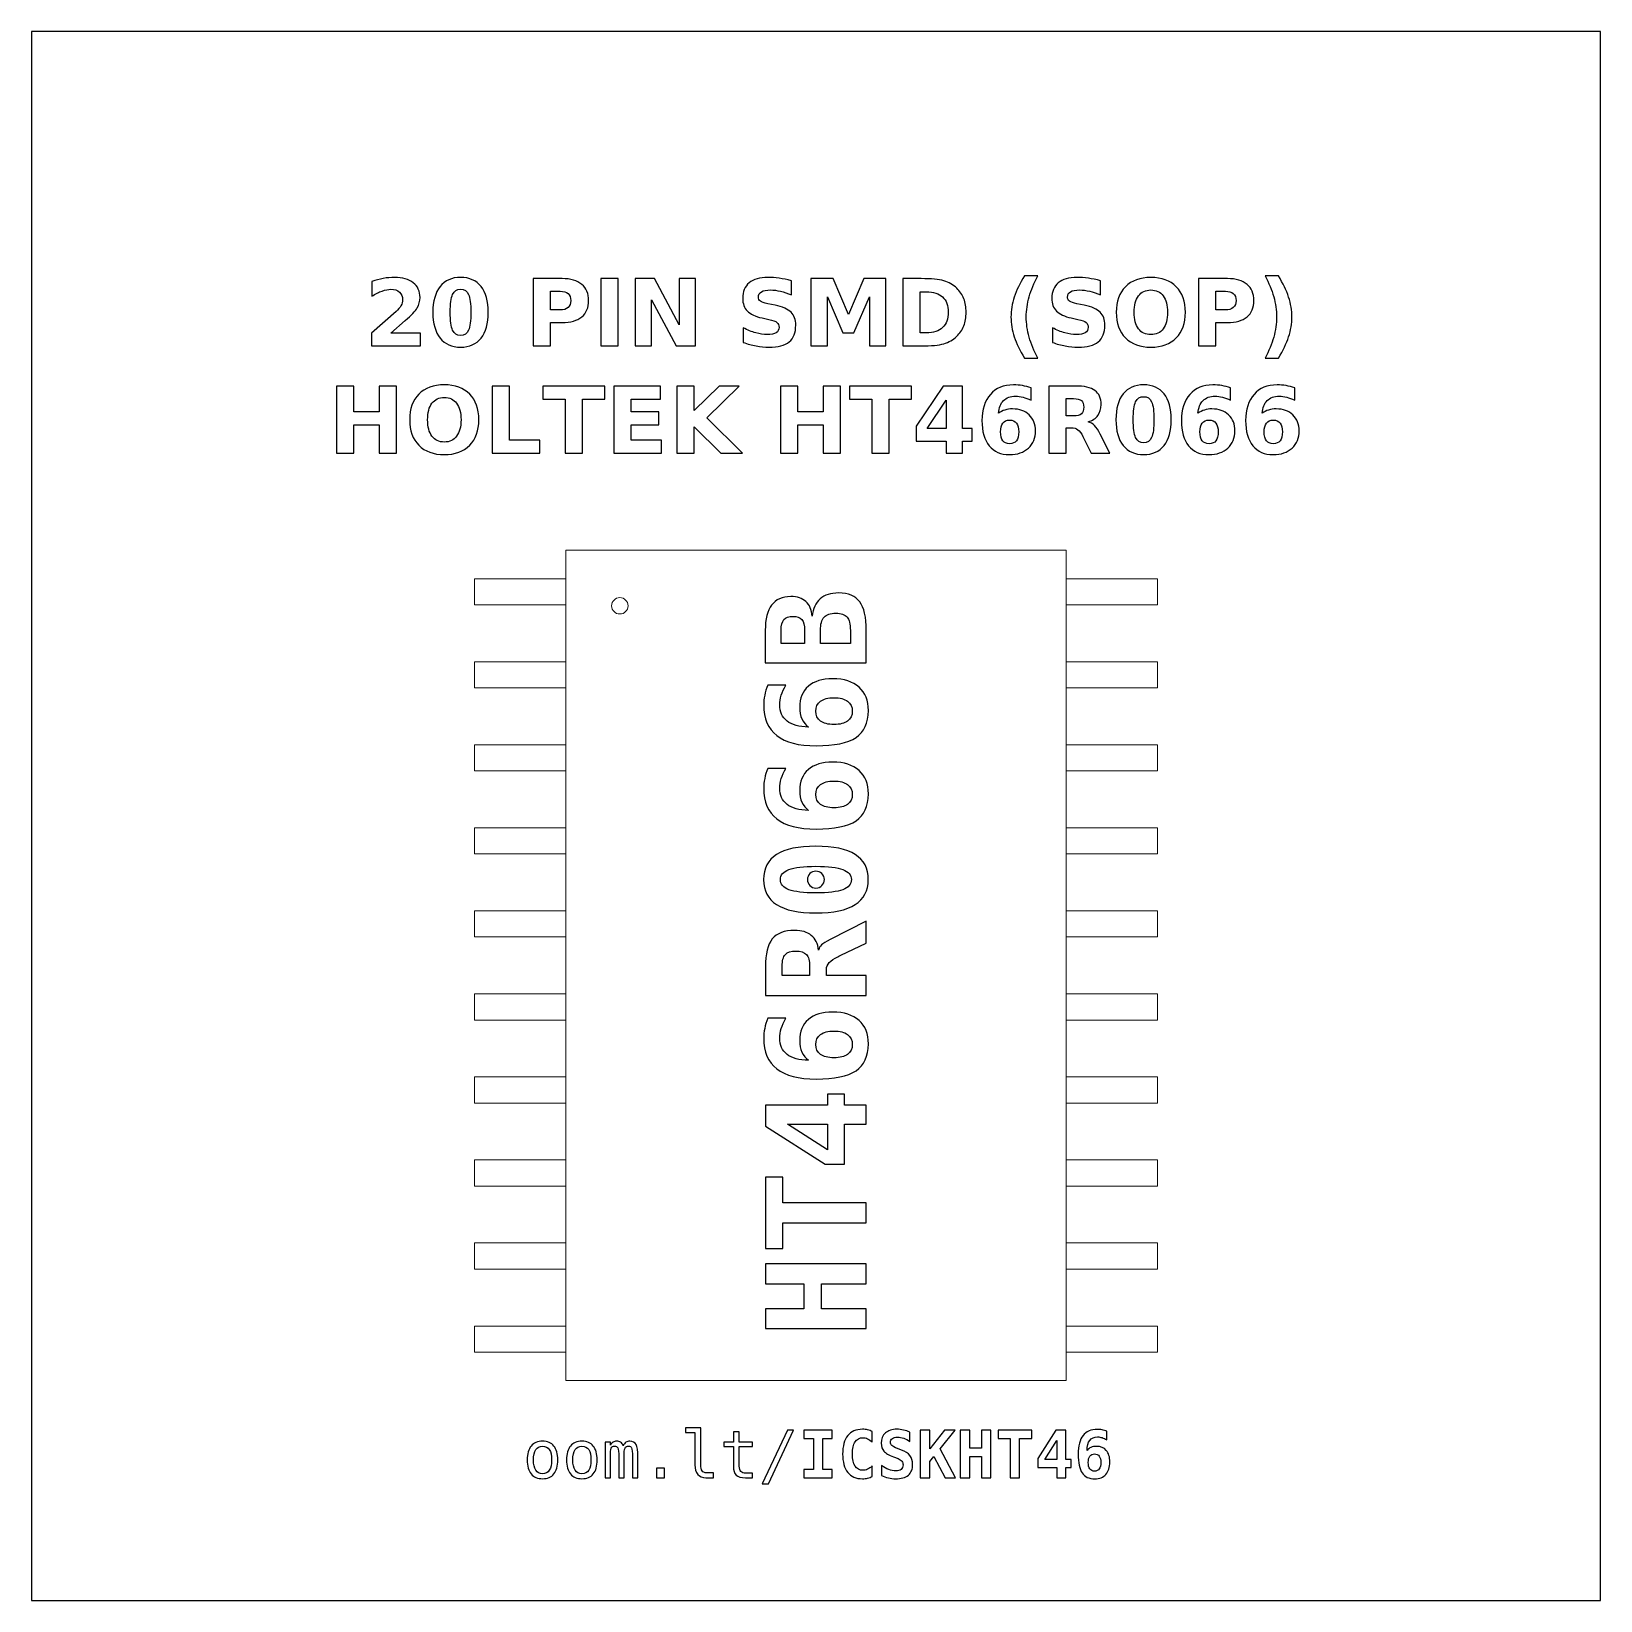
# Model space of a CAD drawing. Header units: centimetres. Extents: x -11.7 to -9.3, y -16.05 to -13.65.
import ezdxf

# ---------------------------------------------------------------- set-up
doc = ezdxf.new("R2010")
doc.units = ezdxf.units.CM
doc.header["$MEASUREMENT"] = 0
doc.layers.add('Layer 1', color=7, linetype='Continuous')

msp = doc.modelspace()

# ---------------------------------------------------------------- linework, layer by layer
at = {"layer": 'Layer 1', "color": 7}
msp.add_lwpolyline([(-11.7, -16.05), (-9.3, -16.05), (-9.3, -13.65), (-11.7, -13.65), (-11.7, -16.05)], close=True, dxfattribs=at)
at = {"layer": 'Layer 1', "color": 7, "lineweight": 9}
for points in [[(-10.88251, -15.71355), (-10.11751, -15.71355), (-10.11751, -14.44355), (-10.88251, -14.44355), (-10.88251, -15.71355)], [(-11.02251, -14.52705), (-10.88251, -14.52705), (-10.88251, -14.48705), (-11.02251, -14.48705), (-11.02251, -14.52705)], [(-10.11751, -14.52705), (-9.97751, -14.52705), (-9.97751, -14.48705), (-10.11751, -14.48705), (-10.11751, -14.52705)], [(-11.02251, -14.65405), (-10.88251, -14.65405), (-10.88251, -14.61405), (-11.02251, -14.61405), (-11.02251, -14.65405)], [(-10.11751, -14.65405), (-9.97751, -14.65405), (-9.97751, -14.61405), (-10.11751, -14.61405), (-10.11751, -14.65405)], [(-11.02251, -14.78105), (-10.88251, -14.78105), (-10.88251, -14.74105), (-11.02251, -14.74105), (-11.02251, -14.78105)], [(-10.11751, -14.78105), (-9.97751, -14.78105), (-9.97751, -14.74105), (-10.11751, -14.74105), (-10.11751, -14.78105)], [(-11.02251, -14.90805), (-10.88251, -14.90805), (-10.88251, -14.86805), (-11.02251, -14.86805), (-11.02251, -14.90805)], [(-10.11751, -14.90805), (-9.97751, -14.90805), (-9.97751, -14.86805), (-10.11751, -14.86805), (-10.11751, -14.90805)], [(-11.02251, -15.03505), (-10.88251, -15.03505), (-10.88251, -14.99505), (-11.02251, -14.99505), (-11.02251, -15.03505)], [(-10.11751, -15.03505), (-9.97751, -15.03505), (-9.97751, -14.99505), (-10.11751, -14.99505), (-10.11751, -15.03505)], [(-11.02251, -15.16205), (-10.88251, -15.16205), (-10.88251, -15.12205), (-11.02251, -15.12205), (-11.02251, -15.16205)], [(-10.11751, -15.16205), (-9.97751, -15.16205), (-9.97751, -15.12205), (-10.11751, -15.12205), (-10.11751, -15.16205)], [(-11.02251, -15.28905), (-10.88251, -15.28905), (-10.88251, -15.24905), (-11.02251, -15.24905), (-11.02251, -15.28905)], [(-10.11751, -15.28905), (-9.97751, -15.28905), (-9.97751, -15.24905), (-10.11751, -15.24905), (-10.11751, -15.28905)], [(-11.02251, -15.41605), (-10.88251, -15.41605), (-10.88251, -15.37605), (-11.02251, -15.37605), (-11.02251, -15.41605)], [(-10.11751, -15.41605), (-9.97751, -15.41605), (-9.97751, -15.37605), (-10.11751, -15.37605), (-10.11751, -15.41605)], [(-11.02251, -15.54305), (-10.88251, -15.54305), (-10.88251, -15.50305), (-11.02251, -15.50305), (-11.02251, -15.54305)], [(-10.11751, -15.54305), (-9.97751, -15.54305), (-9.97751, -15.50305), (-10.11751, -15.50305), (-10.11751, -15.54305)], [(-11.02251, -15.67005), (-10.88251, -15.67005), (-10.88251, -15.63005), (-11.02251, -15.63005), (-11.02251, -15.67005)], [(-10.11751, -15.67005), (-9.97751, -15.67005), (-9.97751, -15.63005), (-10.11751, -15.63005), (-10.11751, -15.67005)]]:
    msp.add_lwpolyline(points, close=True, dxfattribs=at)
msp.add_ellipse((-10.80001, -14.52855), major_axis=(0, 0.0125), ratio=1, dxfattribs=at)
at = {"layer": 'Layer 1', "color": 250}
for points, knots in [([(-11.15023, -14.11152), (-11.15023, -14.11152), (-11.10495, -14.11152), (-11.10495, -14.11152), (-11.10495, -14.11152), (-11.10495, -14.11152), (-11.10495, -14.13102), (-11.10495, -14.13102), (-11.10495, -14.13102), (-11.10495, -14.13102), (-11.17972, -14.13102), (-11.17972, -14.13102), (-11.17972, -14.13102), (-11.17972, -14.13102), (-11.17972, -14.11152), (-11.17972, -14.11152), (-11.17972, -14.11152), (-11.17972, -14.11152), (-11.14216, -14.07839), (-11.14216, -14.07839), (-11.14216, -14.07839), (-11.1388, -14.07535), (-11.13633, -14.07239), (-11.13473, -14.0695), (-11.13473, -14.0695), (-11.13311, -14.0666), (-11.13231, -14.06359), (-11.13231, -14.06046), (-11.13231, -14.06046), (-11.13231, -14.05564), (-11.13393, -14.05176), (-11.13717, -14.04882), (-11.13717, -14.04882), (-11.1404, -14.04588), (-11.1447, -14.04443), (-11.15009, -14.04443), (-11.15009, -14.04443), (-11.15422, -14.04443), (-11.15874, -14.04532), (-11.16366, -14.04708), (-11.16366, -14.04708), (-11.16857, -14.04885), (-11.17384, -14.05148), (-11.17944, -14.05496), (-11.17944, -14.05496), (-11.17944, -14.05496), (-11.17944, -14.03236), (-11.17944, -14.03236), (-11.17944, -14.03236), (-11.17346, -14.03039), (-11.16756, -14.02888), (-11.16173, -14.02785), (-11.16173, -14.02785), (-11.15589, -14.02681), (-11.15018, -14.02629), (-11.14456, -14.02629), (-11.14456, -14.02629), (-11.13226, -14.02629), (-11.12269, -14.029), (-11.11587, -14.03443), (-11.11587, -14.03443), (-11.10905, -14.03984), (-11.10564, -14.04739), (-11.10564, -14.0571), (-11.10564, -14.0571), (-11.10564, -14.0627), (-11.10709, -14.06792), (-11.10999, -14.07277), (-11.10999, -14.07277), (-11.11288, -14.07761), (-11.11897, -14.0841), (-11.12824, -14.09224), (-11.12824, -14.09224), (-11.12824, -14.09224), (-11.15023, -14.11152), (-11.15023, -14.11152)], [0, 0, 0, 0, 0.0526316, 0.0526316, 0.0526316, 0.0526316, 0.1052632, 0.1052632, 0.1052632, 0.1052632, 0.1578947, 0.1578947, 0.1578947, 0.1578947, 0.2105263, 0.2105263, 0.2105263, 0.2105263, 0.2631579, 0.2631579, 0.2631579, 0.2631579, 0.3157895, 0.3157895, 0.3157895, 0.3157895, 0.3684211, 0.3684211, 0.3684211, 0.3684211, 0.4210526, 0.4210526, 0.4210526, 0.4210526, 0.4736842, 0.4736842, 0.4736842, 0.4736842, 0.5263158, 0.5263158, 0.5263158, 0.5263158, 0.5789474, 0.5789474, 0.5789474, 0.5789474, 0.6315789, 0.6315789, 0.6315789, 0.6315789, 0.6842105, 0.6842105, 0.6842105, 0.6842105, 0.7368421, 0.7368421, 0.7368421, 0.7368421, 0.7894737, 0.7894737, 0.7894737, 0.7894737, 0.8421053, 0.8421053, 0.8421053, 0.8421053, 0.8947368, 0.8947368, 0.8947368, 0.8947368, 0.9473684, 0.9473684, 0.9473684, 0.9473684, 1, 1, 1, 1]), ([(-11.00126, -14.07968), (-11.00126, -14.09673), (-11.00493, -14.10988), (-11.01229, -14.11914), (-11.01229, -14.11914), (-11.01963, -14.12839), (-11.03007, -14.13302), (-11.04357, -14.13302), (-11.04357, -14.13302), (-11.05712, -14.13302), (-11.06758, -14.12839), (-11.07492, -14.11914), (-11.07492, -14.11914), (-11.08228, -14.10988), (-11.08595, -14.09673), (-11.08595, -14.07968), (-11.08595, -14.07968), (-11.08595, -14.06261), (-11.08228, -14.04943), (-11.07492, -14.04017), (-11.07492, -14.04017), (-11.06758, -14.03093), (-11.05712, -14.02629), (-11.04357, -14.02629), (-11.04357, -14.02629), (-11.03007, -14.02629), (-11.01963, -14.03093), (-11.01229, -14.04017), (-11.01229, -14.04017), (-11.00493, -14.04943), (-11.00126, -14.06261), (-11.00126, -14.07968)], [0, 0, 0, 0, 0.125, 0.125, 0.125, 0.125, 0.25, 0.25, 0.25, 0.25, 0.375, 0.375, 0.375, 0.375, 0.5, 0.5, 0.5, 0.5, 0.625, 0.625, 0.625, 0.625, 0.75, 0.75, 0.75, 0.75, 0.875, 0.875, 0.875, 0.875, 1, 1, 1, 1]), ([(-10.93242, -14.02815), (-10.93242, -14.02815), (-10.8884, -14.02815), (-10.8884, -14.02815), (-10.8884, -14.02815), (-10.8753, -14.02815), (-10.86525, -14.03107), (-10.85824, -14.03688), (-10.85824, -14.03688), (-10.85124, -14.04269), (-10.84773, -14.05096), (-10.84773, -14.06171), (-10.84773, -14.06171), (-10.84773, -14.07248), (-10.85124, -14.08078), (-10.85824, -14.08659), (-10.85824, -14.08659), (-10.86525, -14.0924), (-10.8753, -14.09532), (-10.8884, -14.09532), (-10.8884, -14.09532), (-10.8884, -14.09532), (-10.90589, -14.09532), (-10.90589, -14.09532), (-10.90589, -14.09532), (-10.90589, -14.09532), (-10.90589, -14.13102), (-10.90589, -14.13102), (-10.90589, -14.13102), (-10.90589, -14.13102), (-10.93242, -14.13102), (-10.93242, -14.13102), (-10.93242, -14.13102), (-10.93242, -14.13102), (-10.93242, -14.02815), (-10.93242, -14.02815)], [0, 0, 0, 0, 0.1111111, 0.1111111, 0.1111111, 0.1111111, 0.2222222, 0.2222222, 0.2222222, 0.2222222, 0.3333333, 0.3333333, 0.3333333, 0.3333333, 0.4444444, 0.4444444, 0.4444444, 0.4444444, 0.5555556, 0.5555556, 0.5555556, 0.5555556, 0.6666667, 0.6666667, 0.6666667, 0.6666667, 0.7777778, 0.7777778, 0.7777778, 0.7777778, 0.8888889, 0.8888889, 0.8888889, 0.8888889, 1, 1, 1, 1]), ([(-10.82901, -14.02815), (-10.82901, -14.02815), (-10.80248, -14.02815), (-10.80248, -14.02815), (-10.80248, -14.02815), (-10.80248, -14.02815), (-10.80248, -14.13102), (-10.80248, -14.13102), (-10.80248, -14.13102), (-10.80248, -14.13102), (-10.82901, -14.13102), (-10.82901, -14.13102), (-10.82901, -14.13102), (-10.82901, -14.13102), (-10.82901, -14.02815), (-10.82901, -14.02815)], [0, 0, 0, 0, 0.25, 0.25, 0.25, 0.25, 0.5, 0.5, 0.5, 0.5, 0.75, 0.75, 0.75, 0.75, 1, 1, 1, 1]), ([(-10.77652, -14.02815), (-10.77652, -14.02815), (-10.74689, -14.02815), (-10.74689, -14.02815), (-10.74689, -14.02815), (-10.74689, -14.02815), (-10.70947, -14.09871), (-10.70947, -14.09871), (-10.70947, -14.09871), (-10.70947, -14.09871), (-10.70947, -14.02815), (-10.70947, -14.02815), (-10.70947, -14.02815), (-10.70947, -14.02815), (-10.68433, -14.02815), (-10.68433, -14.02815), (-10.68433, -14.02815), (-10.68433, -14.02815), (-10.68433, -14.13102), (-10.68433, -14.13102), (-10.68433, -14.13102), (-10.68433, -14.13102), (-10.71396, -14.13102), (-10.71396, -14.13102), (-10.71396, -14.13102), (-10.71396, -14.13102), (-10.75138, -14.06046), (-10.75138, -14.06046), (-10.75138, -14.06046), (-10.75138, -14.06046), (-10.75138, -14.13102), (-10.75138, -14.13102), (-10.75138, -14.13102), (-10.75138, -14.13102), (-10.77652, -14.13102), (-10.77652, -14.13102), (-10.77652, -14.13102), (-10.77652, -14.13102), (-10.77652, -14.02815), (-10.77652, -14.02815)], [0, 0, 0, 0, 0.1, 0.1, 0.1, 0.1, 0.2, 0.2, 0.2, 0.2, 0.3, 0.3, 0.3, 0.3, 0.4, 0.4, 0.4, 0.4, 0.5, 0.5, 0.5, 0.5, 0.6, 0.6, 0.6, 0.6, 0.7, 0.7, 0.7, 0.7, 0.8, 0.8, 0.8, 0.8, 0.9, 0.9, 0.9, 0.9, 1, 1, 1, 1]), ([(-10.53771, -14.0314), (-10.53771, -14.0314), (-10.53771, -14.05315), (-10.53771, -14.05315), (-10.53771, -14.05315), (-10.54336, -14.05063), (-10.54888, -14.04873), (-10.55424, -14.04744), (-10.55424, -14.04744), (-10.55963, -14.04614), (-10.56471, -14.04551), (-10.56948, -14.04551), (-10.56948, -14.04551), (-10.57581, -14.04551), (-10.58051, -14.04638), (-10.58355, -14.04812), (-10.58355, -14.04812), (-10.58658, -14.04988), (-10.58809, -14.05259), (-10.58809, -14.05626), (-10.58809, -14.05626), (-10.58809, -14.05901), (-10.58708, -14.06117), (-10.58503, -14.0627), (-10.58503, -14.0627), (-10.58298, -14.06423), (-10.57927, -14.06557), (-10.57388, -14.06667), (-10.57388, -14.06667), (-10.57388, -14.06667), (-10.56259, -14.06893), (-10.56259, -14.06893), (-10.56259, -14.06893), (-10.55114, -14.07124), (-10.54303, -14.07472), (-10.53821, -14.07942), (-10.53821, -14.07942), (-10.53338, -14.0841), (-10.53096, -14.09076), (-10.53096, -14.09939), (-10.53096, -14.09939), (-10.53096, -14.11075), (-10.53432, -14.11919), (-10.54105, -14.12472), (-10.54105, -14.12472), (-10.54778, -14.13024), (-10.55805, -14.13302), (-10.57188, -14.13302), (-10.57188, -14.13302), (-10.57842, -14.13302), (-10.58496, -14.13241), (-10.59152, -14.13116), (-10.59152, -14.13116), (-10.59808, -14.12991), (-10.60467, -14.12808), (-10.61123, -14.12566), (-10.61123, -14.12566), (-10.61123, -14.12566), (-10.61123, -14.10327), (-10.61123, -14.10327), (-10.61123, -14.10327), (-10.60467, -14.10675), (-10.59832, -14.10938), (-10.59218, -14.11115), (-10.59218, -14.11115), (-10.58604, -14.11291), (-10.58014, -14.1138), (-10.57445, -14.1138), (-10.57445, -14.1138), (-10.56866, -14.1138), (-10.56422, -14.11284), (-10.56114, -14.11091), (-10.56114, -14.11091), (-10.55805, -14.10898), (-10.55653, -14.10623), (-10.55653, -14.10263), (-10.55653, -14.10263), (-10.55653, -14.09943), (-10.55756, -14.09694), (-10.55965, -14.0952), (-10.55965, -14.0952), (-10.56175, -14.09346), (-10.56591, -14.09189), (-10.57217, -14.09052), (-10.57217, -14.09052), (-10.57217, -14.09052), (-10.58244, -14.08824), (-10.58244, -14.08824), (-10.58244, -14.08824), (-10.59272, -14.08603), (-10.60025, -14.08253), (-10.605, -14.0777), (-10.605, -14.0777), (-10.60975, -14.07288), (-10.61212, -14.06637), (-10.61212, -14.05821), (-10.61212, -14.05821), (-10.61212, -14.04795), (-10.60881, -14.04007), (-10.6022, -14.03457), (-10.6022, -14.03457), (-10.59559, -14.02904), (-10.58609, -14.02629), (-10.57367, -14.02629), (-10.57367, -14.02629), (-10.56803, -14.02629), (-10.56222, -14.02672), (-10.55624, -14.02756), (-10.55624, -14.02756), (-10.55027, -14.02841), (-10.54409, -14.02968), (-10.53771, -14.0314)], [0, 0, 0, 0, 0.0357143, 0.0357143, 0.0357143, 0.0357143, 0.0714286, 0.0714286, 0.0714286, 0.0714286, 0.1071429, 0.1071429, 0.1071429, 0.1071429, 0.1428571, 0.1428571, 0.1428571, 0.1428571, 0.1785714, 0.1785714, 0.1785714, 0.1785714, 0.2142857, 0.2142857, 0.2142857, 0.2142857, 0.25, 0.25, 0.25, 0.25, 0.2857143, 0.2857143, 0.2857143, 0.2857143, 0.3214286, 0.3214286, 0.3214286, 0.3214286, 0.3571429, 0.3571429, 0.3571429, 0.3571429, 0.3928571, 0.3928571, 0.3928571, 0.3928571, 0.4285714, 0.4285714, 0.4285714, 0.4285714, 0.4642857, 0.4642857, 0.4642857, 0.4642857, 0.5, 0.5, 0.5, 0.5, 0.5357143, 0.5357143, 0.5357143, 0.5357143, 0.5714286, 0.5714286, 0.5714286, 0.5714286, 0.6071429, 0.6071429, 0.6071429, 0.6071429, 0.6428571, 0.6428571, 0.6428571, 0.6428571, 0.6785714, 0.6785714, 0.6785714, 0.6785714, 0.7142857, 0.7142857, 0.7142857, 0.7142857, 0.75, 0.75, 0.75, 0.75, 0.7857143, 0.7857143, 0.7857143, 0.7857143, 0.8214286, 0.8214286, 0.8214286, 0.8214286, 0.8571429, 0.8571429, 0.8571429, 0.8571429, 0.8928571, 0.8928571, 0.8928571, 0.8928571, 0.9285714, 0.9285714, 0.9285714, 0.9285714, 0.9642857, 0.9642857, 0.9642857, 0.9642857, 1, 1, 1, 1]), ([(-10.50768, -14.02815), (-10.50768, -14.02815), (-10.47393, -14.02815), (-10.47393, -14.02815), (-10.47393, -14.02815), (-10.47393, -14.02815), (-10.45048, -14.08321), (-10.45048, -14.08321), (-10.45048, -14.08321), (-10.45048, -14.08321), (-10.42692, -14.02815), (-10.42692, -14.02815), (-10.42692, -14.02815), (-10.42692, -14.02815), (-10.39324, -14.02815), (-10.39324, -14.02815), (-10.39324, -14.02815), (-10.39324, -14.02815), (-10.39324, -14.13102), (-10.39324, -14.13102), (-10.39324, -14.13102), (-10.39324, -14.13102), (-10.41831, -14.13102), (-10.41831, -14.13102), (-10.41831, -14.13102), (-10.41831, -14.13102), (-10.41831, -14.05578), (-10.41831, -14.05578), (-10.41831, -14.05578), (-10.41831, -14.05578), (-10.44202, -14.11124), (-10.44202, -14.11124), (-10.44202, -14.11124), (-10.44202, -14.11124), (-10.45883, -14.11124), (-10.45883, -14.11124), (-10.45883, -14.11124), (-10.45883, -14.11124), (-10.48254, -14.05578), (-10.48254, -14.05578), (-10.48254, -14.05578), (-10.48254, -14.05578), (-10.48254, -14.13102), (-10.48254, -14.13102), (-10.48254, -14.13102), (-10.48254, -14.13102), (-10.50768, -14.13102), (-10.50768, -14.13102), (-10.50768, -14.13102), (-10.50768, -14.13102), (-10.50768, -14.02815), (-10.50768, -14.02815)], [0, 0, 0, 0, 0.0769231, 0.0769231, 0.0769231, 0.0769231, 0.1538462, 0.1538462, 0.1538462, 0.1538462, 0.2307692, 0.2307692, 0.2307692, 0.2307692, 0.3076923, 0.3076923, 0.3076923, 0.3076923, 0.3846154, 0.3846154, 0.3846154, 0.3846154, 0.4615385, 0.4615385, 0.4615385, 0.4615385, 0.5384615, 0.5384615, 0.5384615, 0.5384615, 0.6153846, 0.6153846, 0.6153846, 0.6153846, 0.6923077, 0.6923077, 0.6923077, 0.6923077, 0.7692308, 0.7692308, 0.7692308, 0.7692308, 0.8461538, 0.8461538, 0.8461538, 0.8461538, 0.9230769, 0.9230769, 0.9230769, 0.9230769, 1, 1, 1, 1]), ([(-10.36725, -14.02815), (-10.36725, -14.02815), (-10.33926, -14.02815), (-10.33926, -14.02815), (-10.33926, -14.02815), (-10.32365, -14.02815), (-10.31203, -14.02926), (-10.30439, -14.03149), (-10.30439, -14.03149), (-10.29674, -14.03372), (-10.29018, -14.03749), (-10.2847, -14.04283), (-10.2847, -14.04283), (-10.27988, -14.04746), (-10.27631, -14.05282), (-10.27395, -14.05889), (-10.27395, -14.05889), (-10.27163, -14.06493), (-10.27045, -14.0718), (-10.27045, -14.07949), (-10.27045, -14.07949), (-10.27045, -14.08725), (-10.27163, -14.09417), (-10.27395, -14.10026), (-10.27395, -14.10026), (-10.27631, -14.10635), (-10.27988, -14.11171), (-10.2847, -14.11634), (-10.2847, -14.11634), (-10.29023, -14.12168), (-10.29684, -14.12545), (-10.30455, -14.12768), (-10.30455, -14.12768), (-10.31227, -14.12991), (-10.32384, -14.13102), (-10.33926, -14.13102), (-10.33926, -14.13102), (-10.33926, -14.13102), (-10.36725, -14.13102), (-10.36725, -14.13102), (-10.36725, -14.13102), (-10.36725, -14.13102), (-10.36725, -14.02815), (-10.36725, -14.02815)], [0, 0, 0, 0, 0.0909091, 0.0909091, 0.0909091, 0.0909091, 0.1818182, 0.1818182, 0.1818182, 0.1818182, 0.2727273, 0.2727273, 0.2727273, 0.2727273, 0.3636364, 0.3636364, 0.3636364, 0.3636364, 0.4545455, 0.4545455, 0.4545455, 0.4545455, 0.5454545, 0.5454545, 0.5454545, 0.5454545, 0.6363636, 0.6363636, 0.6363636, 0.6363636, 0.7272727, 0.7272727, 0.7272727, 0.7272727, 0.8181818, 0.8181818, 0.8181818, 0.8181818, 0.9090909, 0.9090909, 0.9090909, 0.9090909, 1, 1, 1, 1]), ([(-10.16076, -14.14962), (-10.16076, -14.14962), (-10.18122, -14.14962), (-10.18122, -14.14962), (-10.18122, -14.14962), (-10.18825, -14.13829), (-10.19345, -14.12749), (-10.19679, -14.11726), (-10.19679, -14.11726), (-10.20015, -14.10705), (-10.20182, -14.09692), (-10.20182, -14.08685), (-10.20182, -14.08685), (-10.20182, -14.07679), (-10.20013, -14.0666), (-10.19677, -14.0563), (-10.19677, -14.0563), (-10.19338, -14.04598), (-10.18821, -14.03521), (-10.18122, -14.02394), (-10.18122, -14.02394), (-10.18122, -14.02394), (-10.16076, -14.02394), (-10.16076, -14.02394), (-10.16076, -14.02394), (-10.16664, -14.03483), (-10.17104, -14.04548), (-10.17398, -14.05588), (-10.17398, -14.05588), (-10.17692, -14.06627), (-10.1784, -14.07655), (-10.1784, -14.08671), (-10.1784, -14.08671), (-10.1784, -14.09687), (-10.17694, -14.10715), (-10.17403, -14.11759), (-10.17403, -14.11759), (-10.17111, -14.12801), (-10.16669, -14.13869), (-10.16076, -14.14962)], [0, 0, 0, 0, 0.1, 0.1, 0.1, 0.1, 0.2, 0.2, 0.2, 0.2, 0.3, 0.3, 0.3, 0.3, 0.4, 0.4, 0.4, 0.4, 0.5, 0.5, 0.5, 0.5, 0.6, 0.6, 0.6, 0.6, 0.7, 0.7, 0.7, 0.7, 0.8, 0.8, 0.8, 0.8, 0.9, 0.9, 0.9, 0.9, 1, 1, 1, 1]), ([(-10.06492, -14.0314), (-10.06492, -14.0314), (-10.06492, -14.05315), (-10.06492, -14.05315), (-10.06492, -14.05315), (-10.07057, -14.05063), (-10.07609, -14.04873), (-10.08145, -14.04744), (-10.08145, -14.04744), (-10.08684, -14.04614), (-10.09192, -14.04551), (-10.09669, -14.04551), (-10.09669, -14.04551), (-10.10302, -14.04551), (-10.10772, -14.04638), (-10.11076, -14.04812), (-10.11076, -14.04812), (-10.11379, -14.04988), (-10.1153, -14.05259), (-10.1153, -14.05626), (-10.1153, -14.05626), (-10.1153, -14.05901), (-10.11429, -14.06117), (-10.11224, -14.0627), (-10.11224, -14.0627), (-10.11019, -14.06423), (-10.10648, -14.06557), (-10.10109, -14.06667), (-10.10109, -14.06667), (-10.10109, -14.06667), (-10.0898, -14.06893), (-10.0898, -14.06893), (-10.0898, -14.06893), (-10.07835, -14.07124), (-10.07024, -14.07472), (-10.06542, -14.07942), (-10.06542, -14.07942), (-10.06059, -14.0841), (-10.05817, -14.09076), (-10.05817, -14.09939), (-10.05817, -14.09939), (-10.05817, -14.11075), (-10.06153, -14.11919), (-10.06826, -14.12472), (-10.06826, -14.12472), (-10.07499, -14.13024), (-10.08526, -14.13302), (-10.09909, -14.13302), (-10.09909, -14.13302), (-10.10563, -14.13302), (-10.11217, -14.13241), (-10.11873, -14.13116), (-10.11873, -14.13116), (-10.12529, -14.12991), (-10.13188, -14.12808), (-10.13844, -14.12566), (-10.13844, -14.12566), (-10.13844, -14.12566), (-10.13844, -14.10327), (-10.13844, -14.10327), (-10.13844, -14.10327), (-10.13188, -14.10675), (-10.12553, -14.10938), (-10.11939, -14.11115), (-10.11939, -14.11115), (-10.11325, -14.11291), (-10.10735, -14.1138), (-10.10166, -14.1138), (-10.10166, -14.1138), (-10.09587, -14.1138), (-10.09143, -14.11284), (-10.08835, -14.11091), (-10.08835, -14.11091), (-10.08526, -14.10898), (-10.08374, -14.10623), (-10.08374, -14.10263), (-10.08374, -14.10263), (-10.08374, -14.09943), (-10.08477, -14.09694), (-10.08686, -14.0952), (-10.08686, -14.0952), (-10.08896, -14.09346), (-10.09312, -14.09189), (-10.09938, -14.09052), (-10.09938, -14.09052), (-10.09938, -14.09052), (-10.10965, -14.08824), (-10.10965, -14.08824), (-10.10965, -14.08824), (-10.11993, -14.08603), (-10.12746, -14.08253), (-10.13221, -14.0777), (-10.13221, -14.0777), (-10.13696, -14.07288), (-10.13933, -14.06637), (-10.13933, -14.05821), (-10.13933, -14.05821), (-10.13933, -14.04795), (-10.13602, -14.04007), (-10.12941, -14.03457), (-10.12941, -14.03457), (-10.1228, -14.02904), (-10.1133, -14.02629), (-10.10088, -14.02629), (-10.10088, -14.02629), (-10.09524, -14.02629), (-10.08943, -14.02672), (-10.08345, -14.02756), (-10.08345, -14.02756), (-10.07748, -14.02841), (-10.0713, -14.02968), (-10.06492, -14.0314)], [0, 0, 0, 0, 0.0357143, 0.0357143, 0.0357143, 0.0357143, 0.0714286, 0.0714286, 0.0714286, 0.0714286, 0.1071429, 0.1071429, 0.1071429, 0.1071429, 0.1428571, 0.1428571, 0.1428571, 0.1428571, 0.1785714, 0.1785714, 0.1785714, 0.1785714, 0.2142857, 0.2142857, 0.2142857, 0.2142857, 0.25, 0.25, 0.25, 0.25, 0.2857143, 0.2857143, 0.2857143, 0.2857143, 0.3214286, 0.3214286, 0.3214286, 0.3214286, 0.3571429, 0.3571429, 0.3571429, 0.3571429, 0.3928571, 0.3928571, 0.3928571, 0.3928571, 0.4285714, 0.4285714, 0.4285714, 0.4285714, 0.4642857, 0.4642857, 0.4642857, 0.4642857, 0.5, 0.5, 0.5, 0.5, 0.5357143, 0.5357143, 0.5357143, 0.5357143, 0.5714286, 0.5714286, 0.5714286, 0.5714286, 0.6071429, 0.6071429, 0.6071429, 0.6071429, 0.6428571, 0.6428571, 0.6428571, 0.6428571, 0.6785714, 0.6785714, 0.6785714, 0.6785714, 0.7142857, 0.7142857, 0.7142857, 0.7142857, 0.75, 0.75, 0.75, 0.75, 0.7857143, 0.7857143, 0.7857143, 0.7857143, 0.8214286, 0.8214286, 0.8214286, 0.8214286, 0.8571429, 0.8571429, 0.8571429, 0.8571429, 0.8928571, 0.8928571, 0.8928571, 0.8928571, 0.9285714, 0.9285714, 0.9285714, 0.9285714, 0.9642857, 0.9642857, 0.9642857, 0.9642857, 1, 1, 1, 1]), ([(-9.9879, -14.02629), (-9.97137, -14.02629), (-9.95841, -14.03102), (-9.94905, -14.0405), (-9.94905, -14.0405), (-9.93967, -14.04995), (-9.93499, -14.063), (-9.93499, -14.07968), (-9.93499, -14.07968), (-9.93499, -14.09631), (-9.93967, -14.10936), (-9.94905, -14.11881), (-9.94905, -14.11881), (-9.95841, -14.12829), (-9.97137, -14.13302), (-9.9879, -14.13302), (-9.9879, -14.13302), (-10.00439, -14.13302), (-10.01732, -14.12829), (-10.02673, -14.11881), (-10.02673, -14.11881), (-10.03611, -14.10936), (-10.04082, -14.09631), (-10.04082, -14.07968), (-10.04082, -14.07968), (-10.04082, -14.063), (-10.03611, -14.04995), (-10.02673, -14.0405), (-10.02673, -14.0405), (-10.01732, -14.03102), (-10.00439, -14.02629), (-9.9879, -14.02629)], [0, 0, 0, 0, 0.125, 0.125, 0.125, 0.125, 0.25, 0.25, 0.25, 0.25, 0.375, 0.375, 0.375, 0.375, 0.5, 0.5, 0.5, 0.5, 0.625, 0.625, 0.625, 0.625, 0.75, 0.75, 0.75, 0.75, 0.875, 0.875, 0.875, 0.875, 1, 1, 1, 1]), ([(-9.91492, -14.02815), (-9.91492, -14.02815), (-9.8709, -14.02815), (-9.8709, -14.02815), (-9.8709, -14.02815), (-9.8578, -14.02815), (-9.84775, -14.03107), (-9.84074, -14.03688), (-9.84074, -14.03688), (-9.83374, -14.04269), (-9.83023, -14.05096), (-9.83023, -14.06171), (-9.83023, -14.06171), (-9.83023, -14.07248), (-9.83374, -14.08078), (-9.84074, -14.08659), (-9.84074, -14.08659), (-9.84775, -14.0924), (-9.8578, -14.09532), (-9.8709, -14.09532), (-9.8709, -14.09532), (-9.8709, -14.09532), (-9.88839, -14.09532), (-9.88839, -14.09532), (-9.88839, -14.09532), (-9.88839, -14.09532), (-9.88839, -14.13102), (-9.88839, -14.13102), (-9.88839, -14.13102), (-9.88839, -14.13102), (-9.91492, -14.13102), (-9.91492, -14.13102), (-9.91492, -14.13102), (-9.91492, -14.13102), (-9.91492, -14.02815), (-9.91492, -14.02815)], [0, 0, 0, 0, 0.1111111, 0.1111111, 0.1111111, 0.1111111, 0.2222222, 0.2222222, 0.2222222, 0.2222222, 0.3333333, 0.3333333, 0.3333333, 0.3333333, 0.4444444, 0.4444444, 0.4444444, 0.4444444, 0.5555556, 0.5555556, 0.5555556, 0.5555556, 0.6666667, 0.6666667, 0.6666667, 0.6666667, 0.7777778, 0.7777778, 0.7777778, 0.7777778, 0.8888889, 0.8888889, 0.8888889, 0.8888889, 1, 1, 1, 1]), ([(-9.81318, -14.14962), (-9.8073, -14.13869), (-9.80288, -14.12801), (-9.79994, -14.11759), (-9.79994, -14.11759), (-9.797, -14.10715), (-9.79554, -14.09687), (-9.79554, -14.08671), (-9.79554, -14.08671), (-9.79554, -14.07655), (-9.797, -14.06627), (-9.79994, -14.05588), (-9.79994, -14.05588), (-9.80288, -14.04548), (-9.8073, -14.03483), (-9.81318, -14.02394), (-9.81318, -14.02394), (-9.81318, -14.02394), (-9.79272, -14.02394), (-9.79272, -14.02394), (-9.79272, -14.02394), (-9.78574, -14.03521), (-9.78056, -14.04598), (-9.77717, -14.0563), (-9.77717, -14.0563), (-9.77381, -14.0666), (-9.77212, -14.07679), (-9.77212, -14.08685), (-9.77212, -14.08685), (-9.77212, -14.09692), (-9.77379, -14.10705), (-9.77715, -14.11726), (-9.77715, -14.11726), (-9.78049, -14.12749), (-9.78569, -14.13829), (-9.79272, -14.14962), (-9.79272, -14.14962), (-9.79272, -14.14962), (-9.81318, -14.14962), (-9.81318, -14.14962)], [0, 0, 0, 0, 0.1, 0.1, 0.1, 0.1, 0.2, 0.2, 0.2, 0.2, 0.3, 0.3, 0.3, 0.3, 0.4, 0.4, 0.4, 0.4, 0.5, 0.5, 0.5, 0.5, 0.6, 0.6, 0.6, 0.6, 0.7, 0.7, 0.7, 0.7, 0.8, 0.8, 0.8, 0.8, 0.9, 0.9, 0.9, 0.9, 1, 1, 1, 1]), ([(-11.02779, -14.07949), (-11.02779, -14.06663), (-11.02899, -14.05757), (-11.03141, -14.0523), (-11.03141, -14.0523), (-11.03381, -14.04706), (-11.03788, -14.04443), (-11.04357, -14.04443), (-11.04357, -14.04443), (-11.04926, -14.04443), (-11.05333, -14.04706), (-11.05578, -14.0523), (-11.05578, -14.0523), (-11.0582, -14.05757), (-11.05942, -14.06663), (-11.05942, -14.07949), (-11.05942, -14.07949), (-11.05942, -14.09247), (-11.0582, -14.10165), (-11.05578, -14.10696), (-11.05578, -14.10696), (-11.05333, -14.1123), (-11.04926, -14.11496), (-11.04357, -14.11496), (-11.04357, -14.11496), (-11.03793, -14.11496), (-11.03388, -14.1123), (-11.03143, -14.10696), (-11.03143, -14.10696), (-11.02901, -14.10165), (-11.02779, -14.09247), (-11.02779, -14.07949)], [0, 0, 0, 0, 0.125, 0.125, 0.125, 0.125, 0.25, 0.25, 0.25, 0.25, 0.375, 0.375, 0.375, 0.375, 0.5, 0.5, 0.5, 0.5, 0.625, 0.625, 0.625, 0.625, 0.75, 0.75, 0.75, 0.75, 0.875, 0.875, 0.875, 0.875, 1, 1, 1, 1]), ([(-10.90589, -14.04737), (-10.90589, -14.04737), (-10.90589, -14.0761), (-10.90589, -14.0761), (-10.90589, -14.0761), (-10.90589, -14.0761), (-10.89122, -14.0761), (-10.89122, -14.0761), (-10.89122, -14.0761), (-10.88607, -14.0761), (-10.88209, -14.07486), (-10.87929, -14.07234), (-10.87929, -14.07234), (-10.87649, -14.06985), (-10.87508, -14.0663), (-10.87508, -14.06171), (-10.87508, -14.06171), (-10.87508, -14.0571), (-10.87649, -14.05357), (-10.87929, -14.05108), (-10.87929, -14.05108), (-10.88209, -14.04861), (-10.88607, -14.04737), (-10.89122, -14.04737), (-10.89122, -14.04737), (-10.89122, -14.04737), (-10.90589, -14.04737), (-10.90589, -14.04737)], [0, 0, 0, 0, 0.1428571, 0.1428571, 0.1428571, 0.1428571, 0.2857143, 0.2857143, 0.2857143, 0.2857143, 0.4285714, 0.4285714, 0.4285714, 0.4285714, 0.5714286, 0.5714286, 0.5714286, 0.5714286, 0.7142857, 0.7142857, 0.7142857, 0.7142857, 0.8571429, 0.8571429, 0.8571429, 0.8571429, 1, 1, 1, 1]), ([(-10.34072, -14.04821), (-10.34072, -14.04821), (-10.34072, -14.11096), (-10.34072, -14.11096), (-10.34072, -14.11096), (-10.34072, -14.11096), (-10.33122, -14.11096), (-10.33122, -14.11096), (-10.33122, -14.11096), (-10.32038, -14.11096), (-10.3121, -14.10828), (-10.30639, -14.10289), (-10.30639, -14.10289), (-10.30067, -14.09753), (-10.2978, -14.08972), (-10.2978, -14.07949), (-10.2978, -14.07949), (-10.2978, -14.06928), (-10.30065, -14.06152), (-10.30634, -14.05621), (-10.30634, -14.05621), (-10.31203, -14.05087), (-10.32033, -14.04821), (-10.33122, -14.04821), (-10.33122, -14.04821), (-10.33122, -14.04821), (-10.34072, -14.04821), (-10.34072, -14.04821)], [0, 0, 0, 0, 0.1428571, 0.1428571, 0.1428571, 0.1428571, 0.2857143, 0.2857143, 0.2857143, 0.2857143, 0.4285714, 0.4285714, 0.4285714, 0.4285714, 0.5714286, 0.5714286, 0.5714286, 0.5714286, 0.7142857, 0.7142857, 0.7142857, 0.7142857, 0.8571429, 0.8571429, 0.8571429, 0.8571429, 1, 1, 1, 1]), ([(-9.9879, -14.04551), (-9.99599, -14.04551), (-10.00225, -14.04849), (-10.00672, -14.05447), (-10.00672, -14.05447), (-10.01116, -14.06044), (-10.0134, -14.06884), (-10.0134, -14.07968), (-10.0134, -14.07968), (-10.0134, -14.0905), (-10.01116, -14.09887), (-10.00672, -14.10484), (-10.00672, -14.10484), (-10.00225, -14.11082), (-9.99599, -14.1138), (-9.9879, -14.1138), (-9.9879, -14.1138), (-9.97976, -14.1138), (-9.97349, -14.11082), (-9.96902, -14.10484), (-9.96902, -14.10484), (-9.96457, -14.09887), (-9.96234, -14.0905), (-9.96234, -14.07968), (-9.96234, -14.07968), (-9.96234, -14.06884), (-9.96457, -14.06044), (-9.96902, -14.05447), (-9.96902, -14.05447), (-9.97349, -14.04849), (-9.97976, -14.04551), (-9.9879, -14.04551)], [0, 0, 0, 0, 0.125, 0.125, 0.125, 0.125, 0.25, 0.25, 0.25, 0.25, 0.375, 0.375, 0.375, 0.375, 0.5, 0.5, 0.5, 0.5, 0.625, 0.625, 0.625, 0.625, 0.75, 0.75, 0.75, 0.75, 0.875, 0.875, 0.875, 0.875, 1, 1, 1, 1]), ([(-9.88839, -14.04737), (-9.88839, -14.04737), (-9.88839, -14.0761), (-9.88839, -14.0761), (-9.88839, -14.0761), (-9.88839, -14.0761), (-9.87372, -14.0761), (-9.87372, -14.0761), (-9.87372, -14.0761), (-9.86857, -14.0761), (-9.86459, -14.07486), (-9.86179, -14.07234), (-9.86179, -14.07234), (-9.85899, -14.06985), (-9.85758, -14.0663), (-9.85758, -14.06171), (-9.85758, -14.06171), (-9.85758, -14.0571), (-9.85899, -14.05357), (-9.86179, -14.05108), (-9.86179, -14.05108), (-9.86459, -14.04861), (-9.86857, -14.04737), (-9.87372, -14.04737), (-9.87372, -14.04737), (-9.87372, -14.04737), (-9.88839, -14.04737), (-9.88839, -14.04737)], [0, 0, 0, 0, 0.1428571, 0.1428571, 0.1428571, 0.1428571, 0.2857143, 0.2857143, 0.2857143, 0.2857143, 0.4285714, 0.4285714, 0.4285714, 0.4285714, 0.5714286, 0.5714286, 0.5714286, 0.5714286, 0.7142857, 0.7142857, 0.7142857, 0.7142857, 0.8571429, 0.8571429, 0.8571429, 0.8571429, 1, 1, 1, 1]), ([(-11.23357, -14.1924), (-11.23357, -14.1924), (-11.20704, -14.1924), (-11.20704, -14.1924), (-11.20704, -14.1924), (-11.20704, -14.1924), (-11.20704, -14.23161), (-11.20704, -14.23161), (-11.20704, -14.23161), (-11.20704, -14.23161), (-11.16791, -14.23161), (-11.16791, -14.23161), (-11.16791, -14.23161), (-11.16791, -14.23161), (-11.16791, -14.1924), (-11.16791, -14.1924), (-11.16791, -14.1924), (-11.16791, -14.1924), (-11.14138, -14.1924), (-11.14138, -14.1924), (-11.14138, -14.1924), (-11.14138, -14.1924), (-11.14138, -14.29527), (-11.14138, -14.29527), (-11.14138, -14.29527), (-11.14138, -14.29527), (-11.16791, -14.29527), (-11.16791, -14.29527), (-11.16791, -14.29527), (-11.16791, -14.29527), (-11.16791, -14.25167), (-11.16791, -14.25167), (-11.16791, -14.25167), (-11.16791, -14.25167), (-11.20704, -14.25167), (-11.20704, -14.25167), (-11.20704, -14.25167), (-11.20704, -14.25167), (-11.20704, -14.29527), (-11.20704, -14.29527), (-11.20704, -14.29527), (-11.20704, -14.29527), (-11.23357, -14.29527), (-11.23357, -14.29527), (-11.23357, -14.29527), (-11.23357, -14.29527), (-11.23357, -14.1924), (-11.23357, -14.1924)], [0, 0, 0, 0, 0.0833333, 0.0833333, 0.0833333, 0.0833333, 0.1666667, 0.1666667, 0.1666667, 0.1666667, 0.25, 0.25, 0.25, 0.25, 0.3333333, 0.3333333, 0.3333333, 0.3333333, 0.4166667, 0.4166667, 0.4166667, 0.4166667, 0.5, 0.5, 0.5, 0.5, 0.5833333, 0.5833333, 0.5833333, 0.5833333, 0.6666667, 0.6666667, 0.6666667, 0.6666667, 0.75, 0.75, 0.75, 0.75, 0.8333333, 0.8333333, 0.8333333, 0.8333333, 0.9166667, 0.9166667, 0.9166667, 0.9166667, 1, 1, 1, 1]), ([(-11.06849, -14.19054), (-11.05196, -14.19054), (-11.039, -14.19527), (-11.02964, -14.20475), (-11.02964, -14.20475), (-11.02026, -14.2142), (-11.01558, -14.22725), (-11.01558, -14.24393), (-11.01558, -14.24393), (-11.01558, -14.26056), (-11.02026, -14.27361), (-11.02964, -14.28306), (-11.02964, -14.28306), (-11.039, -14.29254), (-11.05196, -14.29727), (-11.06849, -14.29727), (-11.06849, -14.29727), (-11.08498, -14.29727), (-11.09791, -14.29254), (-11.10732, -14.28306), (-11.10732, -14.28306), (-11.1167, -14.27361), (-11.12141, -14.26056), (-11.12141, -14.24393), (-11.12141, -14.24393), (-11.12141, -14.22725), (-11.1167, -14.2142), (-11.10732, -14.20475), (-11.10732, -14.20475), (-11.09791, -14.19527), (-11.08498, -14.19054), (-11.06849, -14.19054)], [0, 0, 0, 0, 0.125, 0.125, 0.125, 0.125, 0.25, 0.25, 0.25, 0.25, 0.375, 0.375, 0.375, 0.375, 0.5, 0.5, 0.5, 0.5, 0.625, 0.625, 0.625, 0.625, 0.75, 0.75, 0.75, 0.75, 0.875, 0.875, 0.875, 0.875, 1, 1, 1, 1]), ([(-10.99551, -14.1924), (-10.99551, -14.1924), (-10.96898, -14.1924), (-10.96898, -14.1924), (-10.96898, -14.1924), (-10.96898, -14.1924), (-10.96898, -14.27521), (-10.96898, -14.27521), (-10.96898, -14.27521), (-10.96898, -14.27521), (-10.92242, -14.27521), (-10.92242, -14.27521), (-10.92242, -14.27521), (-10.92242, -14.27521), (-10.92242, -14.29527), (-10.92242, -14.29527), (-10.92242, -14.29527), (-10.92242, -14.29527), (-10.99551, -14.29527), (-10.99551, -14.29527), (-10.99551, -14.29527), (-10.99551, -14.29527), (-10.99551, -14.1924), (-10.99551, -14.1924)], [0, 0, 0, 0, 0.1666667, 0.1666667, 0.1666667, 0.1666667, 0.3333333, 0.3333333, 0.3333333, 0.3333333, 0.5, 0.5, 0.5, 0.5, 0.6666667, 0.6666667, 0.6666667, 0.6666667, 0.8333333, 0.8333333, 0.8333333, 0.8333333, 1, 1, 1, 1]), ([(-10.91788, -14.1924), (-10.91788, -14.1924), (-10.82308, -14.1924), (-10.82308, -14.1924), (-10.82308, -14.1924), (-10.82308, -14.1924), (-10.82308, -14.21246), (-10.82308, -14.21246), (-10.82308, -14.21246), (-10.82308, -14.21246), (-10.85718, -14.21246), (-10.85718, -14.21246), (-10.85718, -14.21246), (-10.85718, -14.21246), (-10.85718, -14.29527), (-10.85718, -14.29527), (-10.85718, -14.29527), (-10.85718, -14.29527), (-10.88371, -14.29527), (-10.88371, -14.29527), (-10.88371, -14.29527), (-10.88371, -14.29527), (-10.88371, -14.21246), (-10.88371, -14.21246), (-10.88371, -14.21246), (-10.88371, -14.21246), (-10.91788, -14.21246), (-10.91788, -14.21246), (-10.91788, -14.21246), (-10.91788, -14.21246), (-10.91788, -14.1924), (-10.91788, -14.1924)], [0, 0, 0, 0, 0.125, 0.125, 0.125, 0.125, 0.25, 0.25, 0.25, 0.25, 0.375, 0.375, 0.375, 0.375, 0.5, 0.5, 0.5, 0.5, 0.625, 0.625, 0.625, 0.625, 0.75, 0.75, 0.75, 0.75, 0.875, 0.875, 0.875, 0.875, 1, 1, 1, 1]), ([(-10.80934, -14.1924), (-10.80934, -14.1924), (-10.73775, -14.1924), (-10.73775, -14.1924), (-10.73775, -14.1924), (-10.73775, -14.1924), (-10.73775, -14.21246), (-10.73775, -14.21246), (-10.73775, -14.21246), (-10.73775, -14.21246), (-10.78281, -14.21246), (-10.78281, -14.21246), (-10.78281, -14.21246), (-10.78281, -14.21246), (-10.78281, -14.23161), (-10.78281, -14.23161), (-10.78281, -14.23161), (-10.78281, -14.23161), (-10.74046, -14.23161), (-10.74046, -14.23161), (-10.74046, -14.23161), (-10.74046, -14.23161), (-10.74046, -14.25167), (-10.74046, -14.25167), (-10.74046, -14.25167), (-10.74046, -14.25167), (-10.78281, -14.25167), (-10.78281, -14.25167), (-10.78281, -14.25167), (-10.78281, -14.25167), (-10.78281, -14.27521), (-10.78281, -14.27521), (-10.78281, -14.27521), (-10.78281, -14.27521), (-10.73625, -14.27521), (-10.73625, -14.27521), (-10.73625, -14.27521), (-10.73625, -14.27521), (-10.73625, -14.29527), (-10.73625, -14.29527), (-10.73625, -14.29527), (-10.73625, -14.29527), (-10.80934, -14.29527), (-10.80934, -14.29527), (-10.80934, -14.29527), (-10.80934, -14.29527), (-10.80934, -14.1924), (-10.80934, -14.1924)], [0, 0, 0, 0, 0.0833333, 0.0833333, 0.0833333, 0.0833333, 0.1666667, 0.1666667, 0.1666667, 0.1666667, 0.25, 0.25, 0.25, 0.25, 0.3333333, 0.3333333, 0.3333333, 0.3333333, 0.4166667, 0.4166667, 0.4166667, 0.4166667, 0.5, 0.5, 0.5, 0.5, 0.5833333, 0.5833333, 0.5833333, 0.5833333, 0.6666667, 0.6666667, 0.6666667, 0.6666667, 0.75, 0.75, 0.75, 0.75, 0.8333333, 0.8333333, 0.8333333, 0.8333333, 0.9166667, 0.9166667, 0.9166667, 0.9166667, 1, 1, 1, 1]), ([(-10.71294, -14.1924), (-10.71294, -14.1924), (-10.68641, -14.1924), (-10.68641, -14.1924), (-10.68641, -14.1924), (-10.68641, -14.1924), (-10.68641, -14.22996), (-10.68641, -14.22996), (-10.68641, -14.22996), (-10.68641, -14.22996), (-10.64817, -14.1924), (-10.64817, -14.1924), (-10.64817, -14.1924), (-10.64817, -14.1924), (-10.61739, -14.1924), (-10.61739, -14.1924), (-10.61739, -14.1924), (-10.61739, -14.1924), (-10.66692, -14.24111), (-10.66692, -14.24111), (-10.66692, -14.24111), (-10.66692, -14.24111), (-10.61228, -14.29527), (-10.61228, -14.29527), (-10.61228, -14.29527), (-10.61228, -14.29527), (-10.64549, -14.29527), (-10.64549, -14.29527), (-10.64549, -14.29527), (-10.64549, -14.29527), (-10.68641, -14.25475), (-10.68641, -14.25475), (-10.68641, -14.25475), (-10.68641, -14.25475), (-10.68641, -14.29527), (-10.68641, -14.29527), (-10.68641, -14.29527), (-10.68641, -14.29527), (-10.71294, -14.29527), (-10.71294, -14.29527), (-10.71294, -14.29527), (-10.71294, -14.29527), (-10.71294, -14.1924), (-10.71294, -14.1924)], [0, 0, 0, 0, 0.0909091, 0.0909091, 0.0909091, 0.0909091, 0.1818182, 0.1818182, 0.1818182, 0.1818182, 0.2727273, 0.2727273, 0.2727273, 0.2727273, 0.3636364, 0.3636364, 0.3636364, 0.3636364, 0.4545455, 0.4545455, 0.4545455, 0.4545455, 0.5454545, 0.5454545, 0.5454545, 0.5454545, 0.6363636, 0.6363636, 0.6363636, 0.6363636, 0.7272727, 0.7272727, 0.7272727, 0.7272727, 0.8181818, 0.8181818, 0.8181818, 0.8181818, 0.9090909, 0.9090909, 0.9090909, 0.9090909, 1, 1, 1, 1]), ([(-10.55447, -14.1924), (-10.55447, -14.1924), (-10.52794, -14.1924), (-10.52794, -14.1924), (-10.52794, -14.1924), (-10.52794, -14.1924), (-10.52794, -14.23161), (-10.52794, -14.23161), (-10.52794, -14.23161), (-10.52794, -14.23161), (-10.48881, -14.23161), (-10.48881, -14.23161), (-10.48881, -14.23161), (-10.48881, -14.23161), (-10.48881, -14.1924), (-10.48881, -14.1924), (-10.48881, -14.1924), (-10.48881, -14.1924), (-10.46228, -14.1924), (-10.46228, -14.1924), (-10.46228, -14.1924), (-10.46228, -14.1924), (-10.46228, -14.29527), (-10.46228, -14.29527), (-10.46228, -14.29527), (-10.46228, -14.29527), (-10.48881, -14.29527), (-10.48881, -14.29527), (-10.48881, -14.29527), (-10.48881, -14.29527), (-10.48881, -14.25167), (-10.48881, -14.25167), (-10.48881, -14.25167), (-10.48881, -14.25167), (-10.52794, -14.25167), (-10.52794, -14.25167), (-10.52794, -14.25167), (-10.52794, -14.25167), (-10.52794, -14.29527), (-10.52794, -14.29527), (-10.52794, -14.29527), (-10.52794, -14.29527), (-10.55447, -14.29527), (-10.55447, -14.29527), (-10.55447, -14.29527), (-10.55447, -14.29527), (-10.55447, -14.1924), (-10.55447, -14.1924)], [0, 0, 0, 0, 0.0833333, 0.0833333, 0.0833333, 0.0833333, 0.1666667, 0.1666667, 0.1666667, 0.1666667, 0.25, 0.25, 0.25, 0.25, 0.3333333, 0.3333333, 0.3333333, 0.3333333, 0.4166667, 0.4166667, 0.4166667, 0.4166667, 0.5, 0.5, 0.5, 0.5, 0.5833333, 0.5833333, 0.5833333, 0.5833333, 0.6666667, 0.6666667, 0.6666667, 0.6666667, 0.75, 0.75, 0.75, 0.75, 0.8333333, 0.8333333, 0.8333333, 0.8333333, 0.9166667, 0.9166667, 0.9166667, 0.9166667, 1, 1, 1, 1]), ([(-10.44866, -14.1924), (-10.44866, -14.1924), (-10.35386, -14.1924), (-10.35386, -14.1924), (-10.35386, -14.1924), (-10.35386, -14.1924), (-10.35386, -14.21246), (-10.35386, -14.21246), (-10.35386, -14.21246), (-10.35386, -14.21246), (-10.38796, -14.21246), (-10.38796, -14.21246), (-10.38796, -14.21246), (-10.38796, -14.21246), (-10.38796, -14.29527), (-10.38796, -14.29527), (-10.38796, -14.29527), (-10.38796, -14.29527), (-10.41449, -14.29527), (-10.41449, -14.29527), (-10.41449, -14.29527), (-10.41449, -14.29527), (-10.41449, -14.21246), (-10.41449, -14.21246), (-10.41449, -14.21246), (-10.41449, -14.21246), (-10.44866, -14.21246), (-10.44866, -14.21246), (-10.44866, -14.21246), (-10.44866, -14.21246), (-10.44866, -14.1924), (-10.44866, -14.1924)], [0, 0, 0, 0, 0.125, 0.125, 0.125, 0.125, 0.25, 0.25, 0.25, 0.25, 0.375, 0.375, 0.375, 0.375, 0.5, 0.5, 0.5, 0.5, 0.625, 0.625, 0.625, 0.625, 0.75, 0.75, 0.75, 0.75, 0.875, 0.875, 0.875, 0.875, 1, 1, 1, 1]), ([(-10.30553, -14.1924), (-10.30553, -14.1924), (-10.27603, -14.1924), (-10.27603, -14.1924), (-10.27603, -14.1924), (-10.27603, -14.1924), (-10.27603, -14.25731), (-10.27603, -14.25731), (-10.27603, -14.25731), (-10.27603, -14.25731), (-10.26136, -14.25731), (-10.26136, -14.25731), (-10.26136, -14.25731), (-10.26136, -14.25731), (-10.26136, -14.27653), (-10.26136, -14.27653), (-10.26136, -14.27653), (-10.26136, -14.27653), (-10.27603, -14.27653), (-10.27603, -14.27653), (-10.27603, -14.27653), (-10.27603, -14.27653), (-10.27603, -14.29527), (-10.27603, -14.29527), (-10.27603, -14.29527), (-10.27603, -14.29527), (-10.3011, -14.29527), (-10.3011, -14.29527), (-10.3011, -14.29527), (-10.3011, -14.29527), (-10.3011, -14.27653), (-10.3011, -14.27653), (-10.3011, -14.27653), (-10.3011, -14.27653), (-10.34673, -14.27653), (-10.34673, -14.27653), (-10.34673, -14.27653), (-10.34673, -14.27653), (-10.34673, -14.25378), (-10.34673, -14.25378), (-10.34673, -14.25378), (-10.34673, -14.25378), (-10.30553, -14.1924), (-10.30553, -14.1924)], [0, 0, 0, 0, 0.0909091, 0.0909091, 0.0909091, 0.0909091, 0.1818182, 0.1818182, 0.1818182, 0.1818182, 0.2727273, 0.2727273, 0.2727273, 0.2727273, 0.3636364, 0.3636364, 0.3636364, 0.3636364, 0.4545455, 0.4545455, 0.4545455, 0.4545455, 0.5454545, 0.5454545, 0.5454545, 0.5454545, 0.6363636, 0.6363636, 0.6363636, 0.6363636, 0.7272727, 0.7272727, 0.7272727, 0.7272727, 0.8181818, 0.8181818, 0.8181818, 0.8181818, 0.9090909, 0.9090909, 0.9090909, 0.9090909, 1, 1, 1, 1]), ([(-10.17105, -14.19508), (-10.17105, -14.19508), (-10.17105, -14.21411), (-10.17105, -14.21411), (-10.17105, -14.21411), (-10.17542, -14.21204), (-10.17951, -14.21051), (-10.18337, -14.20952), (-10.18337, -14.20952), (-10.18723, -14.20853), (-10.19101, -14.20804), (-10.19468, -14.20804), (-10.19468, -14.20804), (-10.20259, -14.20804), (-10.20872, -14.21023), (-10.21314, -14.21463), (-10.21314, -14.21463), (-10.21754, -14.219), (-10.22013, -14.22551), (-10.22086, -14.23415), (-10.22086, -14.23415), (-10.21783, -14.23191), (-10.21453, -14.23022), (-10.211, -14.22909), (-10.211, -14.22909), (-10.20748, -14.22796), (-10.20362, -14.2274), (-10.19943, -14.2274), (-10.19943, -14.2274), (-10.18892, -14.2274), (-10.18043, -14.23048), (-10.17399, -14.23664), (-10.17399, -14.23664), (-10.16752, -14.24278), (-10.1643, -14.25084), (-10.1643, -14.26082), (-10.1643, -14.26082), (-10.1643, -14.27185), (-10.1679, -14.28067), (-10.17512, -14.28732), (-10.17512, -14.28732), (-10.18231, -14.29395), (-10.192, -14.29727), (-10.20411, -14.29727), (-10.20411, -14.29727), (-10.21747, -14.29727), (-10.22782, -14.29275), (-10.23516, -14.28372), (-10.23516, -14.28372), (-10.24247, -14.27471), (-10.24614, -14.2619), (-10.24614, -14.24532), (-10.24614, -14.24532), (-10.24614, -14.22834), (-10.24186, -14.21498), (-10.2333, -14.20527), (-10.2333, -14.20527), (-10.22472, -14.19555), (-10.21298, -14.19068), (-10.19805, -14.19068), (-10.19805, -14.19068), (-10.19332, -14.19068), (-10.18873, -14.19106), (-10.18426, -14.19179), (-10.18426, -14.19179), (-10.17982, -14.19252), (-10.17542, -14.19362), (-10.17105, -14.19508)], [0, 0, 0, 0, 0.0588235, 0.0588235, 0.0588235, 0.0588235, 0.1176471, 0.1176471, 0.1176471, 0.1176471, 0.1764706, 0.1764706, 0.1764706, 0.1764706, 0.2352941, 0.2352941, 0.2352941, 0.2352941, 0.2941176, 0.2941176, 0.2941176, 0.2941176, 0.3529412, 0.3529412, 0.3529412, 0.3529412, 0.4117647, 0.4117647, 0.4117647, 0.4117647, 0.4705882, 0.4705882, 0.4705882, 0.4705882, 0.5294118, 0.5294118, 0.5294118, 0.5294118, 0.5882353, 0.5882353, 0.5882353, 0.5882353, 0.6470588, 0.6470588, 0.6470588, 0.6470588, 0.7058824, 0.7058824, 0.7058824, 0.7058824, 0.7647059, 0.7647059, 0.7647059, 0.7647059, 0.8235294, 0.8235294, 0.8235294, 0.8235294, 0.8823529, 0.8823529, 0.8823529, 0.8823529, 0.9411765, 0.9411765, 0.9411765, 0.9411765, 1, 1, 1, 1]), ([(-10.11721, -14.25635), (-10.11721, -14.25635), (-10.11721, -14.29527), (-10.11721, -14.29527), (-10.11721, -14.29527), (-10.11721, -14.29527), (-10.14374, -14.29527), (-10.14374, -14.29527), (-10.14374, -14.29527), (-10.14374, -14.29527), (-10.14374, -14.1924), (-10.14374, -14.1924), (-10.14374, -14.1924), (-10.14374, -14.1924), (-10.10322, -14.1924), (-10.10322, -14.1924), (-10.10322, -14.1924), (-10.08967, -14.1924), (-10.07972, -14.19468), (-10.07342, -14.19922), (-10.07342, -14.19922), (-10.0671, -14.20376), (-10.06394, -14.21096), (-10.06394, -14.22079), (-10.06394, -14.22079), (-10.06394, -14.22758), (-10.06559, -14.23318), (-10.06886, -14.23753), (-10.06886, -14.23753), (-10.07215, -14.24191), (-10.07711, -14.24513), (-10.08372, -14.24718), (-10.08372, -14.24718), (-10.0801, -14.24802), (-10.07683, -14.24988), (-10.07396, -14.2528), (-10.07396, -14.2528), (-10.07109, -14.25571), (-10.0682, -14.26013), (-10.06526, -14.26606), (-10.06526, -14.26606), (-10.06526, -14.26606), (-10.05084, -14.29527), (-10.05084, -14.29527), (-10.05084, -14.29527), (-10.05084, -14.29527), (-10.07911, -14.29527), (-10.07911, -14.29527), (-10.07911, -14.29527), (-10.07911, -14.29527), (-10.09165, -14.26971), (-10.09165, -14.26971), (-10.09165, -14.26971), (-10.09416, -14.26458), (-10.09673, -14.26105), (-10.09934, -14.25917), (-10.09934, -14.25917), (-10.10193, -14.25729), (-10.10538, -14.25635), (-10.10971, -14.25635), (-10.10971, -14.25635), (-10.10971, -14.25635), (-10.11721, -14.25635), (-10.11721, -14.25635)], [0, 0, 0, 0, 0.0625, 0.0625, 0.0625, 0.0625, 0.125, 0.125, 0.125, 0.125, 0.1875, 0.1875, 0.1875, 0.1875, 0.25, 0.25, 0.25, 0.25, 0.3125, 0.3125, 0.3125, 0.3125, 0.375, 0.375, 0.375, 0.375, 0.4375, 0.4375, 0.4375, 0.4375, 0.5, 0.5, 0.5, 0.5, 0.5625, 0.5625, 0.5625, 0.5625, 0.625, 0.625, 0.625, 0.625, 0.6875, 0.6875, 0.6875, 0.6875, 0.75, 0.75, 0.75, 0.75, 0.8125, 0.8125, 0.8125, 0.8125, 0.875, 0.875, 0.875, 0.875, 0.9375, 0.9375, 0.9375, 0.9375, 1, 1, 1, 1]), ([(-9.95661, -14.24393), (-9.95661, -14.26098), (-9.96028, -14.27413), (-9.96764, -14.28339), (-9.96764, -14.28339), (-9.97498, -14.29264), (-9.98542, -14.29727), (-9.99892, -14.29727), (-9.99892, -14.29727), (-10.01247, -14.29727), (-10.02293, -14.29264), (-10.03027, -14.28339), (-10.03027, -14.28339), (-10.03763, -14.27413), (-10.0413, -14.26098), (-10.0413, -14.24393), (-10.0413, -14.24393), (-10.0413, -14.22686), (-10.03763, -14.21368), (-10.03027, -14.20442), (-10.03027, -14.20442), (-10.02293, -14.19518), (-10.01247, -14.19054), (-9.99892, -14.19054), (-9.99892, -14.19054), (-9.98542, -14.19054), (-9.97498, -14.19518), (-9.96764, -14.20442), (-9.96764, -14.20442), (-9.96028, -14.21368), (-9.95661, -14.22686), (-9.95661, -14.24393)], [0, 0, 0, 0, 0.125, 0.125, 0.125, 0.125, 0.25, 0.25, 0.25, 0.25, 0.375, 0.375, 0.375, 0.375, 0.5, 0.5, 0.5, 0.5, 0.625, 0.625, 0.625, 0.625, 0.75, 0.75, 0.75, 0.75, 0.875, 0.875, 0.875, 0.875, 1, 1, 1, 1]), ([(-9.86602, -14.19508), (-9.86602, -14.19508), (-9.86602, -14.21411), (-9.86602, -14.21411), (-9.86602, -14.21411), (-9.87039, -14.21204), (-9.87448, -14.21051), (-9.87834, -14.20952), (-9.87834, -14.20952), (-9.8822, -14.20853), (-9.88598, -14.20804), (-9.88965, -14.20804), (-9.88965, -14.20804), (-9.89756, -14.20804), (-9.90369, -14.21023), (-9.90811, -14.21463), (-9.90811, -14.21463), (-9.91251, -14.219), (-9.9151, -14.22551), (-9.91583, -14.23415), (-9.91583, -14.23415), (-9.9128, -14.23191), (-9.9095, -14.23022), (-9.90597, -14.22909), (-9.90597, -14.22909), (-9.90245, -14.22796), (-9.89859, -14.2274), (-9.8944, -14.2274), (-9.8944, -14.2274), (-9.88389, -14.2274), (-9.8754, -14.23048), (-9.86896, -14.23664), (-9.86896, -14.23664), (-9.86249, -14.24278), (-9.85927, -14.25084), (-9.85927, -14.26082), (-9.85927, -14.26082), (-9.85927, -14.27185), (-9.86287, -14.28067), (-9.87009, -14.28732), (-9.87009, -14.28732), (-9.87728, -14.29395), (-9.88697, -14.29727), (-9.89908, -14.29727), (-9.89908, -14.29727), (-9.91244, -14.29727), (-9.92279, -14.29275), (-9.93013, -14.28372), (-9.93013, -14.28372), (-9.93744, -14.27471), (-9.94111, -14.2619), (-9.94111, -14.24532), (-9.94111, -14.24532), (-9.94111, -14.22834), (-9.93683, -14.21498), (-9.92827, -14.20527), (-9.92827, -14.20527), (-9.91969, -14.19555), (-9.90795, -14.19068), (-9.89302, -14.19068), (-9.89302, -14.19068), (-9.88829, -14.19068), (-9.8837, -14.19106), (-9.87923, -14.19179), (-9.87923, -14.19179), (-9.87479, -14.19252), (-9.87039, -14.19362), (-9.86602, -14.19508)], [0, 0, 0, 0, 0.0588235, 0.0588235, 0.0588235, 0.0588235, 0.1176471, 0.1176471, 0.1176471, 0.1176471, 0.1764706, 0.1764706, 0.1764706, 0.1764706, 0.2352941, 0.2352941, 0.2352941, 0.2352941, 0.2941176, 0.2941176, 0.2941176, 0.2941176, 0.3529412, 0.3529412, 0.3529412, 0.3529412, 0.4117647, 0.4117647, 0.4117647, 0.4117647, 0.4705882, 0.4705882, 0.4705882, 0.4705882, 0.5294118, 0.5294118, 0.5294118, 0.5294118, 0.5882353, 0.5882353, 0.5882353, 0.5882353, 0.6470588, 0.6470588, 0.6470588, 0.6470588, 0.7058824, 0.7058824, 0.7058824, 0.7058824, 0.7647059, 0.7647059, 0.7647059, 0.7647059, 0.8235294, 0.8235294, 0.8235294, 0.8235294, 0.8823529, 0.8823529, 0.8823529, 0.8823529, 0.9411765, 0.9411765, 0.9411765, 0.9411765, 1, 1, 1, 1]), ([(-9.76783, -14.19508), (-9.76783, -14.19508), (-9.76783, -14.21411), (-9.76783, -14.21411), (-9.76783, -14.21411), (-9.7722, -14.21204), (-9.77629, -14.21051), (-9.78015, -14.20952), (-9.78015, -14.20952), (-9.78401, -14.20853), (-9.78779, -14.20804), (-9.79146, -14.20804), (-9.79146, -14.20804), (-9.79937, -14.20804), (-9.8055, -14.21023), (-9.80992, -14.21463), (-9.80992, -14.21463), (-9.81432, -14.219), (-9.81691, -14.22551), (-9.81764, -14.23415), (-9.81764, -14.23415), (-9.81461, -14.23191), (-9.81131, -14.23022), (-9.80778, -14.22909), (-9.80778, -14.22909), (-9.80426, -14.22796), (-9.8004, -14.2274), (-9.79621, -14.2274), (-9.79621, -14.2274), (-9.7857, -14.2274), (-9.77721, -14.23048), (-9.77077, -14.23664), (-9.77077, -14.23664), (-9.7643, -14.24278), (-9.76108, -14.25084), (-9.76108, -14.26082), (-9.76108, -14.26082), (-9.76108, -14.27185), (-9.76468, -14.28067), (-9.7719, -14.28732), (-9.7719, -14.28732), (-9.77909, -14.29395), (-9.78878, -14.29727), (-9.80089, -14.29727), (-9.80089, -14.29727), (-9.81425, -14.29727), (-9.8246, -14.29275), (-9.83194, -14.28372), (-9.83194, -14.28372), (-9.83925, -14.27471), (-9.84292, -14.2619), (-9.84292, -14.24532), (-9.84292, -14.24532), (-9.84292, -14.22834), (-9.83864, -14.21498), (-9.83008, -14.20527), (-9.83008, -14.20527), (-9.8215, -14.19555), (-9.80976, -14.19068), (-9.79483, -14.19068), (-9.79483, -14.19068), (-9.7901, -14.19068), (-9.78551, -14.19106), (-9.78104, -14.19179), (-9.78104, -14.19179), (-9.7766, -14.19252), (-9.7722, -14.19362), (-9.76783, -14.19508)], [0, 0, 0, 0, 0.0588235, 0.0588235, 0.0588235, 0.0588235, 0.1176471, 0.1176471, 0.1176471, 0.1176471, 0.1764706, 0.1764706, 0.1764706, 0.1764706, 0.2352941, 0.2352941, 0.2352941, 0.2352941, 0.2941176, 0.2941176, 0.2941176, 0.2941176, 0.3529412, 0.3529412, 0.3529412, 0.3529412, 0.4117647, 0.4117647, 0.4117647, 0.4117647, 0.4705882, 0.4705882, 0.4705882, 0.4705882, 0.5294118, 0.5294118, 0.5294118, 0.5294118, 0.5882353, 0.5882353, 0.5882353, 0.5882353, 0.6470588, 0.6470588, 0.6470588, 0.6470588, 0.7058824, 0.7058824, 0.7058824, 0.7058824, 0.7647059, 0.7647059, 0.7647059, 0.7647059, 0.8235294, 0.8235294, 0.8235294, 0.8235294, 0.8823529, 0.8823529, 0.8823529, 0.8823529, 0.9411765, 0.9411765, 0.9411765, 0.9411765, 1, 1, 1, 1]), ([(-11.06849, -14.20976), (-11.07658, -14.20976), (-11.08284, -14.21274), (-11.08731, -14.21872), (-11.08731, -14.21872), (-11.09175, -14.22469), (-11.09399, -14.23309), (-11.09399, -14.24393), (-11.09399, -14.24393), (-11.09399, -14.25475), (-11.09175, -14.26312), (-11.08731, -14.26909), (-11.08731, -14.26909), (-11.08284, -14.27507), (-11.07658, -14.27805), (-11.06849, -14.27805), (-11.06849, -14.27805), (-11.06035, -14.27805), (-11.05408, -14.27507), (-11.04961, -14.26909), (-11.04961, -14.26909), (-11.04516, -14.26312), (-11.04293, -14.25475), (-11.04293, -14.24393), (-11.04293, -14.24393), (-11.04293, -14.23309), (-11.04516, -14.22469), (-11.04961, -14.21872), (-11.04961, -14.21872), (-11.05408, -14.21274), (-11.06035, -14.20976), (-11.06849, -14.20976)], [0, 0, 0, 0, 0.125, 0.125, 0.125, 0.125, 0.25, 0.25, 0.25, 0.25, 0.375, 0.375, 0.375, 0.375, 0.5, 0.5, 0.5, 0.5, 0.625, 0.625, 0.625, 0.625, 0.75, 0.75, 0.75, 0.75, 0.875, 0.875, 0.875, 0.875, 1, 1, 1, 1]), ([(-10.3011, -14.21425), (-10.3011, -14.21425), (-10.3302, -14.25731), (-10.3302, -14.25731), (-10.3302, -14.25731), (-10.3302, -14.25731), (-10.3011, -14.25731), (-10.3011, -14.25731), (-10.3011, -14.25731), (-10.3011, -14.25731), (-10.3011, -14.21425), (-10.3011, -14.21425)], [0, 0, 0, 0, 0.3333333, 0.3333333, 0.3333333, 0.3333333, 0.6666667, 0.6666667, 0.6666667, 0.6666667, 1, 1, 1, 1]), ([(-10.10604, -14.23803), (-10.10049, -14.23803), (-10.09649, -14.23699), (-10.09409, -14.23492), (-10.09409, -14.23492), (-10.09167, -14.23285), (-10.09047, -14.22944), (-10.09047, -14.22471), (-10.09047, -14.22471), (-10.09047, -14.22003), (-10.09167, -14.21667), (-10.09409, -14.21465), (-10.09409, -14.21465), (-10.09649, -14.21263), (-10.10049, -14.21162), (-10.10604, -14.21162), (-10.10604, -14.21162), (-10.10604, -14.21162), (-10.11721, -14.21162), (-10.11721, -14.21162), (-10.11721, -14.21162), (-10.11721, -14.21162), (-10.11721, -14.23803), (-10.11721, -14.23803), (-10.11721, -14.23803), (-10.11721, -14.23803), (-10.10604, -14.23803), (-10.10604, -14.23803)], [0, 0, 0, 0, 0.1428571, 0.1428571, 0.1428571, 0.1428571, 0.2857143, 0.2857143, 0.2857143, 0.2857143, 0.4285714, 0.4285714, 0.4285714, 0.4285714, 0.5714286, 0.5714286, 0.5714286, 0.5714286, 0.7142857, 0.7142857, 0.7142857, 0.7142857, 0.8571429, 0.8571429, 0.8571429, 0.8571429, 1, 1, 1, 1]), ([(-9.98314, -14.24374), (-9.98314, -14.23088), (-9.98434, -14.22182), (-9.98676, -14.21655), (-9.98676, -14.21655), (-9.98916, -14.21131), (-9.99323, -14.20868), (-9.99892, -14.20868), (-9.99892, -14.20868), (-10.00461, -14.20868), (-10.00868, -14.21131), (-10.01113, -14.21655), (-10.01113, -14.21655), (-10.01355, -14.22182), (-10.01477, -14.23088), (-10.01477, -14.24374), (-10.01477, -14.24374), (-10.01477, -14.25672), (-10.01355, -14.2659), (-10.01113, -14.27121), (-10.01113, -14.27121), (-10.00868, -14.27655), (-10.00461, -14.27921), (-9.99892, -14.27921), (-9.99892, -14.27921), (-9.99328, -14.27921), (-9.98923, -14.27655), (-9.98678, -14.27121), (-9.98678, -14.27121), (-9.98436, -14.2659), (-9.98314, -14.25672), (-9.98314, -14.24374)], [0, 0, 0, 0, 0.125, 0.125, 0.125, 0.125, 0.25, 0.25, 0.25, 0.25, 0.375, 0.375, 0.375, 0.375, 0.5, 0.5, 0.5, 0.5, 0.625, 0.625, 0.625, 0.625, 0.75, 0.75, 0.75, 0.75, 0.875, 0.875, 0.875, 0.875, 1, 1, 1, 1]), ([(-10.20383, -14.24449), (-10.20849, -14.24449), (-10.21197, -14.246), (-10.21427, -14.24901), (-10.21427, -14.24901), (-10.2166, -14.25202), (-10.21775, -14.25654), (-10.21775, -14.26253), (-10.21775, -14.26253), (-10.21775, -14.26855), (-10.2166, -14.27307), (-10.21427, -14.27608), (-10.21427, -14.27608), (-10.21197, -14.27909), (-10.20849, -14.28059), (-10.20383, -14.28059), (-10.20383, -14.28059), (-10.19915, -14.28059), (-10.19565, -14.27909), (-10.19334, -14.27608), (-10.19334, -14.27608), (-10.19101, -14.27307), (-10.18986, -14.26855), (-10.18986, -14.26253), (-10.18986, -14.26253), (-10.18986, -14.25654), (-10.19101, -14.25202), (-10.19334, -14.24901), (-10.19334, -14.24901), (-10.19565, -14.246), (-10.19915, -14.24449), (-10.20383, -14.24449)], [0, 0, 0, 0, 0.125, 0.125, 0.125, 0.125, 0.25, 0.25, 0.25, 0.25, 0.375, 0.375, 0.375, 0.375, 0.5, 0.5, 0.5, 0.5, 0.625, 0.625, 0.625, 0.625, 0.75, 0.75, 0.75, 0.75, 0.875, 0.875, 0.875, 0.875, 1, 1, 1, 1]), ([(-9.8988, -14.24449), (-9.90346, -14.24449), (-9.90694, -14.246), (-9.90924, -14.24901), (-9.90924, -14.24901), (-9.91157, -14.25202), (-9.91272, -14.25654), (-9.91272, -14.26253), (-9.91272, -14.26253), (-9.91272, -14.26855), (-9.91157, -14.27307), (-9.90924, -14.27608), (-9.90924, -14.27608), (-9.90694, -14.27909), (-9.90346, -14.28059), (-9.8988, -14.28059), (-9.8988, -14.28059), (-9.89412, -14.28059), (-9.89062, -14.27909), (-9.88831, -14.27608), (-9.88831, -14.27608), (-9.88598, -14.27307), (-9.88483, -14.26855), (-9.88483, -14.26253), (-9.88483, -14.26253), (-9.88483, -14.25654), (-9.88598, -14.25202), (-9.88831, -14.24901), (-9.88831, -14.24901), (-9.89062, -14.246), (-9.89412, -14.24449), (-9.8988, -14.24449)], [0, 0, 0, 0, 0.125, 0.125, 0.125, 0.125, 0.25, 0.25, 0.25, 0.25, 0.375, 0.375, 0.375, 0.375, 0.5, 0.5, 0.5, 0.5, 0.625, 0.625, 0.625, 0.625, 0.75, 0.75, 0.75, 0.75, 0.875, 0.875, 0.875, 0.875, 1, 1, 1, 1]), ([(-9.80061, -14.24449), (-9.80527, -14.24449), (-9.80875, -14.246), (-9.81105, -14.24901), (-9.81105, -14.24901), (-9.81338, -14.25202), (-9.81453, -14.25654), (-9.81453, -14.26253), (-9.81453, -14.26253), (-9.81453, -14.26855), (-9.81338, -14.27307), (-9.81105, -14.27608), (-9.81105, -14.27608), (-9.80875, -14.27909), (-9.80527, -14.28059), (-9.80061, -14.28059), (-9.80061, -14.28059), (-9.79593, -14.28059), (-9.79243, -14.27909), (-9.79012, -14.27608), (-9.79012, -14.27608), (-9.78779, -14.27307), (-9.78664, -14.26855), (-9.78664, -14.26253), (-9.78664, -14.26253), (-9.78664, -14.25654), (-9.78779, -14.25202), (-9.79012, -14.24901), (-9.79012, -14.24901), (-9.79243, -14.246), (-9.79593, -14.24449), (-9.80061, -14.24449)], [0, 0, 0, 0, 0.125, 0.125, 0.125, 0.125, 0.25, 0.25, 0.25, 0.25, 0.375, 0.375, 0.375, 0.375, 0.5, 0.5, 0.5, 0.5, 0.625, 0.625, 0.625, 0.625, 0.75, 0.75, 0.75, 0.75, 0.875, 0.875, 0.875, 0.875, 1, 1, 1, 1]), ([(-10.5776, -14.6158), (-10.5776, -14.6158), (-10.5776, -14.56609), (-10.5776, -14.56609), (-10.5776, -14.56609), (-10.5776, -14.54891), (-10.57435, -14.53603), (-10.56783, -14.52739), (-10.56783, -14.52739), (-10.56134, -14.51875), (-10.5516, -14.51441), (-10.53865, -14.51441), (-10.53865, -14.51441), (-10.5287, -14.51441), (-10.52098, -14.51695), (-10.5154, -14.52206), (-10.5154, -14.52206), (-10.50979, -14.52714), (-10.50658, -14.53462), (-10.50567, -14.54447), (-10.50567, -14.54447), (-10.5045, -14.53268), (-10.50055, -14.52383), (-10.49378, -14.51787), (-10.49378, -14.51787), (-10.48704, -14.5119), (-10.47759, -14.50894), (-10.46545, -14.50894), (-10.46545, -14.50894), (-10.45056, -14.50894), (-10.4398, -14.51342), (-10.4331, -14.52238), (-10.4331, -14.52238), (-10.42643, -14.53134), (-10.42308, -14.54591), (-10.42308, -14.56609), (-10.42308, -14.56609), (-10.42308, -14.56609), (-10.42308, -14.6158), (-10.42308, -14.6158), (-10.42308, -14.6158), (-10.42308, -14.6158), (-10.5776, -14.6158), (-10.5776, -14.6158)], [0, 0, 0, 0, 0.0909091, 0.0909091, 0.0909091, 0.0909091, 0.1818182, 0.1818182, 0.1818182, 0.1818182, 0.2727273, 0.2727273, 0.2727273, 0.2727273, 0.3636364, 0.3636364, 0.3636364, 0.3636364, 0.4545455, 0.4545455, 0.4545455, 0.4545455, 0.5454545, 0.5454545, 0.5454545, 0.5454545, 0.6363636, 0.6363636, 0.6363636, 0.6363636, 0.7272727, 0.7272727, 0.7272727, 0.7272727, 0.8181818, 0.8181818, 0.8181818, 0.8181818, 0.9090909, 0.9090909, 0.9090909, 0.9090909, 1, 1, 1, 1]), ([(-10.49318, -14.58634), (-10.49318, -14.58634), (-10.44746, -14.58634), (-10.44746, -14.58634), (-10.44746, -14.58634), (-10.44746, -14.58634), (-10.44746, -14.56609), (-10.44746, -14.56609), (-10.44746, -14.56609), (-10.44746, -14.55635), (-10.44912, -14.54958), (-10.45243, -14.54566), (-10.45243, -14.54566), (-10.45575, -14.54178), (-10.4615, -14.53984), (-10.46968, -14.53984), (-10.46968, -14.53984), (-10.47804, -14.53984), (-10.48404, -14.54189), (-10.48771, -14.54595), (-10.48771, -14.54595), (-10.49134, -14.55), (-10.49318, -14.55671), (-10.49318, -14.56609), (-10.49318, -14.56609), (-10.49318, -14.56609), (-10.49318, -14.58634), (-10.49318, -14.58634)], [0, 0, 0, 0, 0.1428571, 0.1428571, 0.1428571, 0.1428571, 0.2857143, 0.2857143, 0.2857143, 0.2857143, 0.4285714, 0.4285714, 0.4285714, 0.4285714, 0.5714286, 0.5714286, 0.5714286, 0.5714286, 0.7142857, 0.7142857, 0.7142857, 0.7142857, 0.8571429, 0.8571429, 0.8571429, 0.8571429, 1, 1, 1, 1]), ([(-10.55333, -14.58634), (-10.55333, -14.58634), (-10.51745, -14.58634), (-10.51745, -14.58634), (-10.51745, -14.58634), (-10.51745, -14.58634), (-10.51745, -14.56609), (-10.51745, -14.56609), (-10.51745, -14.56609), (-10.51745, -14.55837), (-10.51883, -14.55286), (-10.52158, -14.54958), (-10.52158, -14.54958), (-10.52433, -14.5463), (-10.52888, -14.54468), (-10.53523, -14.54468), (-10.53523, -14.54468), (-10.54158, -14.54468), (-10.54617, -14.54634), (-10.54902, -14.54969), (-10.54902, -14.54969), (-10.55188, -14.55304), (-10.55333, -14.55851), (-10.55333, -14.56609), (-10.55333, -14.56609), (-10.55333, -14.56609), (-10.55333, -14.58634), (-10.55333, -14.58634)], [0, 0, 0, 0, 0.1428571, 0.1428571, 0.1428571, 0.1428571, 0.2857143, 0.2857143, 0.2857143, 0.2857143, 0.4285714, 0.4285714, 0.4285714, 0.4285714, 0.5714286, 0.5714286, 0.5714286, 0.5714286, 0.7142857, 0.7142857, 0.7142857, 0.7142857, 0.8571429, 0.8571429, 0.8571429, 0.8571429, 1, 1, 1, 1]), ([(-10.57375, -14.64971), (-10.57375, -14.64971), (-10.54606, -14.64971), (-10.54606, -14.64971), (-10.54606, -14.64971), (-10.54916, -14.65514), (-10.55149, -14.66036), (-10.55305, -14.66537), (-10.55305, -14.66537), (-10.5546, -14.67034), (-10.55537, -14.67514), (-10.55537, -14.67976), (-10.55537, -14.67976), (-10.55537, -14.69077), (-10.55167, -14.69917), (-10.54426, -14.70492), (-10.54426, -14.70492), (-10.53685, -14.71067), (-10.52592, -14.71366), (-10.51145, -14.71395), (-10.51145, -14.71395), (-10.51593, -14.7107), (-10.51928, -14.70657), (-10.52154, -14.70156), (-10.52154, -14.70156), (-10.52376, -14.69652), (-10.52489, -14.69059), (-10.52489, -14.68378), (-10.52489, -14.68378), (-10.52489, -14.66985), (-10.52048, -14.65912), (-10.5117, -14.65154), (-10.5117, -14.65154), (-10.50291, -14.64395), (-10.49046, -14.64018), (-10.47434, -14.64018), (-10.47434, -14.64018), (-10.45705, -14.64018), (-10.44365, -14.64445), (-10.43412, -14.65295), (-10.43412, -14.65295), (-10.42463, -14.66145), (-10.41987, -14.67341), (-10.41987, -14.68886), (-10.41987, -14.68886), (-10.41987, -14.70767), (-10.42618, -14.72132), (-10.43878, -14.72982), (-10.43878, -14.72982), (-10.45141, -14.73832), (-10.47176, -14.74259), (-10.49988, -14.74259), (-10.49988, -14.74259), (-10.52659, -14.74259), (-10.54662, -14.73741), (-10.55996, -14.727), (-10.55996, -14.727), (-10.5733, -14.71659), (-10.57996, -14.701), (-10.57996, -14.68019), (-10.57996, -14.68019), (-10.57996, -14.67535), (-10.57943, -14.67038), (-10.57841, -14.66526), (-10.57841, -14.66526), (-10.57739, -14.66011), (-10.57584, -14.65493), (-10.57375, -14.64971)], [0, 0, 0, 0, 0.0588235, 0.0588235, 0.0588235, 0.0588235, 0.1176471, 0.1176471, 0.1176471, 0.1176471, 0.1764706, 0.1764706, 0.1764706, 0.1764706, 0.2352941, 0.2352941, 0.2352941, 0.2352941, 0.2941176, 0.2941176, 0.2941176, 0.2941176, 0.3529412, 0.3529412, 0.3529412, 0.3529412, 0.4117647, 0.4117647, 0.4117647, 0.4117647, 0.4705882, 0.4705882, 0.4705882, 0.4705882, 0.5294118, 0.5294118, 0.5294118, 0.5294118, 0.5882353, 0.5882353, 0.5882353, 0.5882353, 0.6470588, 0.6470588, 0.6470588, 0.6470588, 0.7058824, 0.7058824, 0.7058824, 0.7058824, 0.7647059, 0.7647059, 0.7647059, 0.7647059, 0.8235294, 0.8235294, 0.8235294, 0.8235294, 0.8823529, 0.8823529, 0.8823529, 0.8823529, 0.9411765, 0.9411765, 0.9411765, 0.9411765, 1, 1, 1, 1]), ([(-10.50041, -14.68968), (-10.50041, -14.69627), (-10.49801, -14.70132), (-10.49321, -14.70481), (-10.49321, -14.70481), (-10.48842, -14.7083), (-10.4815, -14.71003), (-10.4724, -14.71003), (-10.4724, -14.71003), (-10.46337, -14.71003), (-10.45645, -14.7083), (-10.45166, -14.70481), (-10.45166, -14.70481), (-10.44686, -14.70132), (-10.44446, -14.69627), (-10.44446, -14.68968), (-10.44446, -14.68968), (-10.44446, -14.68304), (-10.44686, -14.67796), (-10.45166, -14.67444), (-10.45166, -14.67444), (-10.45645, -14.67087), (-10.46337, -14.66911), (-10.4724, -14.66911), (-10.4724, -14.66911), (-10.48143, -14.66911), (-10.48834, -14.67087), (-10.49318, -14.67444), (-10.49318, -14.67444), (-10.49801, -14.67796), (-10.50041, -14.68304), (-10.50041, -14.68968)], [0, 0, 0, 0, 0.125, 0.125, 0.125, 0.125, 0.25, 0.25, 0.25, 0.25, 0.375, 0.375, 0.375, 0.375, 0.5, 0.5, 0.5, 0.5, 0.625, 0.625, 0.625, 0.625, 0.75, 0.75, 0.75, 0.75, 0.875, 0.875, 0.875, 0.875, 1, 1, 1, 1]), ([(-10.57375, -14.77714), (-10.57375, -14.77714), (-10.54606, -14.77714), (-10.54606, -14.77714), (-10.54606, -14.77714), (-10.54916, -14.78257), (-10.55149, -14.78779), (-10.55305, -14.7928), (-10.55305, -14.7928), (-10.5546, -14.79777), (-10.55537, -14.80257), (-10.55537, -14.80719), (-10.55537, -14.80719), (-10.55537, -14.8182), (-10.55167, -14.8266), (-10.54426, -14.83235), (-10.54426, -14.83235), (-10.53685, -14.8381), (-10.52592, -14.84109), (-10.51145, -14.84138), (-10.51145, -14.84138), (-10.51593, -14.83813), (-10.51928, -14.834), (-10.52154, -14.82899), (-10.52154, -14.82899), (-10.52376, -14.82395), (-10.52489, -14.81802), (-10.52489, -14.81121), (-10.52489, -14.81121), (-10.52489, -14.79728), (-10.52048, -14.78655), (-10.5117, -14.77897), (-10.5117, -14.77897), (-10.50291, -14.77138), (-10.49046, -14.76761), (-10.47434, -14.76761), (-10.47434, -14.76761), (-10.45705, -14.76761), (-10.44365, -14.77188), (-10.43412, -14.78038), (-10.43412, -14.78038), (-10.42463, -14.78888), (-10.41987, -14.80084), (-10.41987, -14.81629), (-10.41987, -14.81629), (-10.41987, -14.8351), (-10.42618, -14.84875), (-10.43878, -14.85725), (-10.43878, -14.85725), (-10.45141, -14.86575), (-10.47176, -14.87002), (-10.49988, -14.87002), (-10.49988, -14.87002), (-10.52659, -14.87002), (-10.54662, -14.86484), (-10.55996, -14.85443), (-10.55996, -14.85443), (-10.5733, -14.84402), (-10.57996, -14.82843), (-10.57996, -14.80762), (-10.57996, -14.80762), (-10.57996, -14.80278), (-10.57943, -14.79781), (-10.57841, -14.79269), (-10.57841, -14.79269), (-10.57739, -14.78754), (-10.57584, -14.78236), (-10.57375, -14.77714)], [0, 0, 0, 0, 0.0588235, 0.0588235, 0.0588235, 0.0588235, 0.1176471, 0.1176471, 0.1176471, 0.1176471, 0.1764706, 0.1764706, 0.1764706, 0.1764706, 0.2352941, 0.2352941, 0.2352941, 0.2352941, 0.2941176, 0.2941176, 0.2941176, 0.2941176, 0.3529412, 0.3529412, 0.3529412, 0.3529412, 0.4117647, 0.4117647, 0.4117647, 0.4117647, 0.4705882, 0.4705882, 0.4705882, 0.4705882, 0.5294118, 0.5294118, 0.5294118, 0.5294118, 0.5882353, 0.5882353, 0.5882353, 0.5882353, 0.6470588, 0.6470588, 0.6470588, 0.6470588, 0.7058824, 0.7058824, 0.7058824, 0.7058824, 0.7647059, 0.7647059, 0.7647059, 0.7647059, 0.8235294, 0.8235294, 0.8235294, 0.8235294, 0.8823529, 0.8823529, 0.8823529, 0.8823529, 0.9411765, 0.9411765, 0.9411765, 0.9411765, 1, 1, 1, 1]), ([(-10.50041, -14.81711), (-10.50041, -14.8237), (-10.49801, -14.82875), (-10.49321, -14.83224), (-10.49321, -14.83224), (-10.48842, -14.83573), (-10.4815, -14.83746), (-10.4724, -14.83746), (-10.4724, -14.83746), (-10.46337, -14.83746), (-10.45645, -14.83573), (-10.45166, -14.83224), (-10.45166, -14.83224), (-10.44686, -14.82875), (-10.44446, -14.8237), (-10.44446, -14.81711), (-10.44446, -14.81711), (-10.44446, -14.81047), (-10.44686, -14.80539), (-10.45166, -14.80187), (-10.45166, -14.80187), (-10.45645, -14.7983), (-10.46337, -14.79654), (-10.4724, -14.79654), (-10.4724, -14.79654), (-10.48143, -14.79654), (-10.48834, -14.7983), (-10.49318, -14.80187), (-10.49318, -14.80187), (-10.49801, -14.80539), (-10.50041, -14.81047), (-10.50041, -14.81711)], [0, 0, 0, 0, 0.125, 0.125, 0.125, 0.125, 0.25, 0.25, 0.25, 0.25, 0.375, 0.375, 0.375, 0.375, 0.5, 0.5, 0.5, 0.5, 0.625, 0.625, 0.625, 0.625, 0.75, 0.75, 0.75, 0.75, 0.875, 0.875, 0.875, 0.875, 1, 1, 1, 1]), ([(-10.50009, -14.9983), (-10.5268, -14.9983), (-10.54684, -14.99407), (-10.56017, -14.9856), (-10.56017, -14.9856), (-10.57351, -14.9771), (-10.58017, -14.96436), (-10.58017, -14.94732), (-10.58017, -14.94732), (-10.58017, -14.93025), (-10.57354, -14.91748), (-10.56024, -14.90898), (-10.56024, -14.90898), (-10.54694, -14.90051), (-10.52687, -14.89627), (-10.50009, -14.89627), (-10.50009, -14.89627), (-10.47335, -14.89627), (-10.45331, -14.90051), (-10.44001, -14.90898), (-10.44001, -14.90898), (-10.42671, -14.91748), (-10.42008, -14.93025), (-10.42008, -14.94732), (-10.42008, -14.94732), (-10.42008, -14.96436), (-10.42675, -14.9771), (-10.44008, -14.9856), (-10.44008, -14.9856), (-10.45342, -14.99407), (-10.47342, -14.9983), (-10.50009, -14.9983)], [0, 0, 0, 0, 0.125, 0.125, 0.125, 0.125, 0.25, 0.25, 0.25, 0.25, 0.375, 0.375, 0.375, 0.375, 0.5, 0.5, 0.5, 0.5, 0.625, 0.625, 0.625, 0.625, 0.75, 0.75, 0.75, 0.75, 0.875, 0.875, 0.875, 0.875, 1, 1, 1, 1]), ([(-10.55435, -14.94732), (-10.55435, -14.95438), (-10.55005, -14.95949), (-10.54144, -14.96274), (-10.54144, -14.96274), (-10.5328, -14.96598), (-10.51904, -14.96761), (-10.50009, -14.96761), (-10.50009, -14.96761), (-10.48118, -14.96761), (-10.46746, -14.96598), (-10.45882, -14.96274), (-10.45882, -14.96274), (-10.45021, -14.95949), (-10.44591, -14.95438), (-10.44591, -14.94732), (-10.44591, -14.94732), (-10.44591, -14.94023), (-10.45021, -14.93508), (-10.45882, -14.93184), (-10.45882, -14.93184), (-10.46746, -14.92859), (-10.48118, -14.92697), (-10.50009, -14.92697), (-10.50009, -14.92697), (-10.51904, -14.92697), (-10.5328, -14.92859), (-10.54144, -14.93184), (-10.54144, -14.93184), (-10.55005, -14.93508), (-10.55435, -14.94023), (-10.55435, -14.94732)], [0, 0, 0, 0, 0.125, 0.125, 0.125, 0.125, 0.25, 0.25, 0.25, 0.25, 0.375, 0.375, 0.375, 0.375, 0.5, 0.5, 0.5, 0.5, 0.625, 0.625, 0.625, 0.625, 0.75, 0.75, 0.75, 0.75, 0.875, 0.875, 0.875, 0.875, 1, 1, 1, 1]), ([(-10.50009, -14.96016), (-10.50373, -14.96016), (-10.5068, -14.95893), (-10.50926, -14.95642), (-10.50926, -14.95642), (-10.51177, -14.95395), (-10.513, -14.95092), (-10.513, -14.94732), (-10.513, -14.94732), (-10.513, -14.94369), (-10.51177, -14.94062), (-10.50926, -14.93815), (-10.50926, -14.93815), (-10.5068, -14.93565), (-10.50373, -14.93441), (-10.50009, -14.93441), (-10.50009, -14.93441), (-10.49649, -14.93441), (-10.49346, -14.93565), (-10.49099, -14.93815), (-10.49099, -14.93815), (-10.48849, -14.94062), (-10.48725, -14.94369), (-10.48725, -14.94732), (-10.48725, -14.94732), (-10.48725, -14.95092), (-10.48849, -14.95395), (-10.49092, -14.95642), (-10.49092, -14.95642), (-10.49335, -14.95893), (-10.49642, -14.96016), (-10.50009, -14.96016)], [0, 0, 0, 0, 0.125, 0.125, 0.125, 0.125, 0.25, 0.25, 0.25, 0.25, 0.375, 0.375, 0.375, 0.375, 0.5, 0.5, 0.5, 0.5, 0.625, 0.625, 0.625, 0.625, 0.75, 0.75, 0.75, 0.75, 0.875, 0.875, 0.875, 0.875, 1, 1, 1, 1]), ([(-10.49593, -15.05503), (-10.49533, -15.052), (-10.49388, -15.04935), (-10.49163, -15.04713), (-10.49163, -15.04713), (-10.4894, -15.04487), (-10.48503, -15.04216), (-10.47857, -15.03891), (-10.47857, -15.03891), (-10.47857, -15.03891), (-10.42308, -15.01097), (-10.42308, -15.01097), (-10.42308, -15.01097), (-10.42308, -15.01097), (-10.42308, -15.04448), (-10.42308, -15.04448), (-10.42308, -15.04448), (-10.42308, -15.04448), (-10.46203, -15.06308), (-10.46203, -15.06308), (-10.46203, -15.06308), (-10.46312, -15.06364), (-10.46464, -15.06438), (-10.46658, -15.06526), (-10.46658, -15.06526), (-10.47822, -15.0707), (-10.48404, -15.07712), (-10.48404, -15.08449), (-10.48404, -15.08449), (-10.48404, -15.08449), (-10.48404, -15.09419), (-10.48404, -15.09419), (-10.48404, -15.09419), (-10.48404, -15.09419), (-10.42308, -15.09419), (-10.42308, -15.09419), (-10.42308, -15.09419), (-10.42308, -15.09419), (-10.42308, -15.12467), (-10.42308, -15.12467), (-10.42308, -15.12467), (-10.42308, -15.12467), (-10.57739, -15.12467), (-10.57739, -15.12467), (-10.57739, -15.12467), (-10.57739, -15.12467), (-10.57739, -15.08064), (-10.57739, -15.08064), (-10.57739, -15.08064), (-10.57739, -15.06082), (-10.57386, -15.04657), (-10.56684, -15.03792), (-10.56684, -15.03792), (-10.55982, -15.02928), (-10.54839, -15.02494), (-10.53251, -15.02494), (-10.53251, -15.02494), (-10.52193, -15.02494), (-10.51346, -15.02751), (-10.50718, -15.0327), (-10.50718, -15.0327), (-10.50094, -15.03785), (-10.49716, -15.0453), (-10.49593, -15.05503)], [0, 0, 0, 0, 0.0625, 0.0625, 0.0625, 0.0625, 0.125, 0.125, 0.125, 0.125, 0.1875, 0.1875, 0.1875, 0.1875, 0.25, 0.25, 0.25, 0.25, 0.3125, 0.3125, 0.3125, 0.3125, 0.375, 0.375, 0.375, 0.375, 0.4375, 0.4375, 0.4375, 0.4375, 0.5, 0.5, 0.5, 0.5, 0.5625, 0.5625, 0.5625, 0.5625, 0.625, 0.625, 0.625, 0.625, 0.6875, 0.6875, 0.6875, 0.6875, 0.75, 0.75, 0.75, 0.75, 0.8125, 0.8125, 0.8125, 0.8125, 0.875, 0.875, 0.875, 0.875, 0.9375, 0.9375, 0.9375, 0.9375, 1, 1, 1, 1]), ([(-10.55174, -15.09419), (-10.55174, -15.09419), (-10.50969, -15.09419), (-10.50969, -15.09419), (-10.50969, -15.09419), (-10.50969, -15.09419), (-10.50969, -15.07983), (-10.50969, -15.07983), (-10.50969, -15.07983), (-10.50969, -15.07151), (-10.51131, -15.06551), (-10.51459, -15.06191), (-10.51459, -15.06191), (-10.51787, -15.05828), (-10.52327, -15.05648), (-10.53075, -15.05648), (-10.53075, -15.05648), (-10.53826, -15.05648), (-10.54366, -15.05828), (-10.54687, -15.06184), (-10.54687, -15.06184), (-10.55012, -15.06544), (-10.55174, -15.07144), (-10.55174, -15.07983), (-10.55174, -15.07983), (-10.55174, -15.07983), (-10.55174, -15.09419), (-10.55174, -15.09419)], [0, 0, 0, 0, 0.1428571, 0.1428571, 0.1428571, 0.1428571, 0.2857143, 0.2857143, 0.2857143, 0.2857143, 0.4285714, 0.4285714, 0.4285714, 0.4285714, 0.5714286, 0.5714286, 0.5714286, 0.5714286, 0.7142857, 0.7142857, 0.7142857, 0.7142857, 0.8571429, 0.8571429, 0.8571429, 0.8571429, 1, 1, 1, 1]), ([(-10.57375, -15.15943), (-10.57375, -15.15943), (-10.54606, -15.15943), (-10.54606, -15.15943), (-10.54606, -15.15943), (-10.54916, -15.16486), (-10.55149, -15.17008), (-10.55305, -15.17509), (-10.55305, -15.17509), (-10.5546, -15.18006), (-10.55537, -15.18486), (-10.55537, -15.18948), (-10.55537, -15.18948), (-10.55537, -15.20049), (-10.55167, -15.20889), (-10.54426, -15.21464), (-10.54426, -15.21464), (-10.53685, -15.22039), (-10.52592, -15.22338), (-10.51145, -15.22367), (-10.51145, -15.22367), (-10.51593, -15.22042), (-10.51928, -15.21629), (-10.52154, -15.21128), (-10.52154, -15.21128), (-10.52376, -15.20624), (-10.52489, -15.20031), (-10.52489, -15.1935), (-10.52489, -15.1935), (-10.52489, -15.17957), (-10.52048, -15.16884), (-10.5117, -15.16126), (-10.5117, -15.16126), (-10.50291, -15.15367), (-10.49046, -15.1499), (-10.47434, -15.1499), (-10.47434, -15.1499), (-10.45705, -15.1499), (-10.44365, -15.15417), (-10.43412, -15.16267), (-10.43412, -15.16267), (-10.42463, -15.17117), (-10.41987, -15.18313), (-10.41987, -15.19858), (-10.41987, -15.19858), (-10.41987, -15.21739), (-10.42618, -15.23104), (-10.43878, -15.23954), (-10.43878, -15.23954), (-10.45141, -15.24804), (-10.47176, -15.25231), (-10.49988, -15.25231), (-10.49988, -15.25231), (-10.52659, -15.25231), (-10.54662, -15.24713), (-10.55996, -15.23672), (-10.55996, -15.23672), (-10.5733, -15.22631), (-10.57996, -15.21072), (-10.57996, -15.18991), (-10.57996, -15.18991), (-10.57996, -15.18507), (-10.57943, -15.1801), (-10.57841, -15.17498), (-10.57841, -15.17498), (-10.57739, -15.16983), (-10.57584, -15.16465), (-10.57375, -15.15943)], [0, 0, 0, 0, 0.0588235, 0.0588235, 0.0588235, 0.0588235, 0.1176471, 0.1176471, 0.1176471, 0.1176471, 0.1764706, 0.1764706, 0.1764706, 0.1764706, 0.2352941, 0.2352941, 0.2352941, 0.2352941, 0.2941176, 0.2941176, 0.2941176, 0.2941176, 0.3529412, 0.3529412, 0.3529412, 0.3529412, 0.4117647, 0.4117647, 0.4117647, 0.4117647, 0.4705882, 0.4705882, 0.4705882, 0.4705882, 0.5294118, 0.5294118, 0.5294118, 0.5294118, 0.5882353, 0.5882353, 0.5882353, 0.5882353, 0.6470588, 0.6470588, 0.6470588, 0.6470588, 0.7058824, 0.7058824, 0.7058824, 0.7058824, 0.7647059, 0.7647059, 0.7647059, 0.7647059, 0.8235294, 0.8235294, 0.8235294, 0.8235294, 0.8823529, 0.8823529, 0.8823529, 0.8823529, 0.9411765, 0.9411765, 0.9411765, 0.9411765, 1, 1, 1, 1]), ([(-10.50041, -15.1994), (-10.50041, -15.20599), (-10.49801, -15.21104), (-10.49321, -15.21453), (-10.49321, -15.21453), (-10.48842, -15.21802), (-10.4815, -15.21975), (-10.4724, -15.21975), (-10.4724, -15.21975), (-10.46337, -15.21975), (-10.45645, -15.21802), (-10.45166, -15.21453), (-10.45166, -15.21453), (-10.44686, -15.21104), (-10.44446, -15.20599), (-10.44446, -15.1994), (-10.44446, -15.1994), (-10.44446, -15.19276), (-10.44686, -15.18768), (-10.45166, -15.18416), (-10.45166, -15.18416), (-10.45645, -15.18059), (-10.46337, -15.17883), (-10.4724, -15.17883), (-10.4724, -15.17883), (-10.48143, -15.17883), (-10.48834, -15.18059), (-10.49318, -15.18416), (-10.49318, -15.18416), (-10.49801, -15.18768), (-10.50041, -15.19276), (-10.50041, -15.1994)], [0, 0, 0, 0, 0.125, 0.125, 0.125, 0.125, 0.25, 0.25, 0.25, 0.25, 0.375, 0.375, 0.375, 0.375, 0.5, 0.5, 0.5, 0.5, 0.625, 0.625, 0.625, 0.625, 0.75, 0.75, 0.75, 0.75, 0.875, 0.875, 0.875, 0.875, 1, 1, 1, 1]), ([(-10.57739, -15.32422), (-10.57739, -15.32422), (-10.57739, -15.29229), (-10.57739, -15.29229), (-10.57739, -15.29229), (-10.57739, -15.29229), (-10.48252, -15.29229), (-10.48252, -15.29229), (-10.48252, -15.29229), (-10.48252, -15.29229), (-10.48252, -15.27535), (-10.48252, -15.27535), (-10.48252, -15.27535), (-10.48252, -15.27535), (-10.45638, -15.27535), (-10.45638, -15.27535), (-10.45638, -15.27535), (-10.45638, -15.27535), (-10.45638, -15.29229), (-10.45638, -15.29229), (-10.45638, -15.29229), (-10.45638, -15.29229), (-10.42308, -15.29229), (-10.42308, -15.29229), (-10.42308, -15.29229), (-10.42308, -15.29229), (-10.42308, -15.32153), (-10.42308, -15.32153), (-10.42308, -15.32153), (-10.42308, -15.32153), (-10.45638, -15.32153), (-10.45638, -15.32153), (-10.45638, -15.32153), (-10.45638, -15.32153), (-10.45638, -15.38274), (-10.45638, -15.38274), (-10.45638, -15.38274), (-10.45638, -15.38274), (-10.48595, -15.38274), (-10.48595, -15.38274), (-10.48595, -15.38274), (-10.48595, -15.38274), (-10.57739, -15.32422), (-10.57739, -15.32422)], [0, 0, 0, 0, 0.0909091, 0.0909091, 0.0909091, 0.0909091, 0.1818182, 0.1818182, 0.1818182, 0.1818182, 0.2727273, 0.2727273, 0.2727273, 0.2727273, 0.3636364, 0.3636364, 0.3636364, 0.3636364, 0.4545455, 0.4545455, 0.4545455, 0.4545455, 0.5454545, 0.5454545, 0.5454545, 0.5454545, 0.6363636, 0.6363636, 0.6363636, 0.6363636, 0.7272727, 0.7272727, 0.7272727, 0.7272727, 0.8181818, 0.8181818, 0.8181818, 0.8181818, 0.9090909, 0.9090909, 0.9090909, 0.9090909, 1, 1, 1, 1]), ([(-10.54348, -15.32153), (-10.54348, -15.32153), (-10.48252, -15.36052), (-10.48252, -15.36052), (-10.48252, -15.36052), (-10.48252, -15.36052), (-10.48252, -15.32153), (-10.48252, -15.32153), (-10.48252, -15.32153), (-10.48252, -15.32153), (-10.54348, -15.32153), (-10.54348, -15.32153)], [0, 0, 0, 0, 0.3333333, 0.3333333, 0.3333333, 0.3333333, 0.6666667, 0.6666667, 0.6666667, 0.6666667, 1, 1, 1, 1]), ([(-10.42308, -15.44177), (-10.42308, -15.44177), (-10.42308, -15.47225), (-10.42308, -15.47225), (-10.42308, -15.47225), (-10.42308, -15.47225), (-10.55072, -15.47225), (-10.55072, -15.47225), (-10.55072, -15.47225), (-10.55072, -15.47225), (-10.55072, -15.51141), (-10.55072, -15.51141), (-10.55072, -15.51141), (-10.55072, -15.51141), (-10.57739, -15.51141), (-10.57739, -15.51141), (-10.57739, -15.51141), (-10.57739, -15.51141), (-10.57739, -15.40261), (-10.57739, -15.40261), (-10.57739, -15.40261), (-10.57739, -15.40261), (-10.55072, -15.40261), (-10.55072, -15.40261), (-10.55072, -15.40261), (-10.55072, -15.40261), (-10.55072, -15.44177), (-10.55072, -15.44177), (-10.55072, -15.44177), (-10.55072, -15.44177), (-10.42308, -15.44177), (-10.42308, -15.44177)], [0, 0, 0, 0, 0.125, 0.125, 0.125, 0.125, 0.25, 0.25, 0.25, 0.25, 0.375, 0.375, 0.375, 0.375, 0.5, 0.5, 0.5, 0.5, 0.625, 0.625, 0.625, 0.625, 0.75, 0.75, 0.75, 0.75, 0.875, 0.875, 0.875, 0.875, 1, 1, 1, 1]), ([(-10.57739, -15.634), (-10.57739, -15.634), (-10.57739, -15.60352), (-10.57739, -15.60352), (-10.57739, -15.60352), (-10.57739, -15.60352), (-10.51858, -15.60352), (-10.51858, -15.60352), (-10.51858, -15.60352), (-10.51858, -15.60352), (-10.51858, -15.56535), (-10.51858, -15.56535), (-10.51858, -15.56535), (-10.51858, -15.56535), (-10.57739, -15.56535), (-10.57739, -15.56535), (-10.57739, -15.56535), (-10.57739, -15.56535), (-10.57739, -15.53487), (-10.57739, -15.53487), (-10.57739, -15.53487), (-10.57739, -15.53487), (-10.42308, -15.53487), (-10.42308, -15.53487), (-10.42308, -15.53487), (-10.42308, -15.53487), (-10.42308, -15.56535), (-10.42308, -15.56535), (-10.42308, -15.56535), (-10.42308, -15.56535), (-10.4917, -15.56535), (-10.4917, -15.56535), (-10.4917, -15.56535), (-10.4917, -15.56535), (-10.4917, -15.60352), (-10.4917, -15.60352), (-10.4917, -15.60352), (-10.4917, -15.60352), (-10.42308, -15.60352), (-10.42308, -15.60352), (-10.42308, -15.60352), (-10.42308, -15.60352), (-10.42308, -15.634), (-10.42308, -15.634), (-10.42308, -15.634), (-10.42308, -15.634), (-10.57739, -15.634), (-10.57739, -15.634)], [0, 0, 0, 0, 0.0833333, 0.0833333, 0.0833333, 0.0833333, 0.1666667, 0.1666667, 0.1666667, 0.1666667, 0.25, 0.25, 0.25, 0.25, 0.3333333, 0.3333333, 0.3333333, 0.3333333, 0.4166667, 0.4166667, 0.4166667, 0.4166667, 0.5, 0.5, 0.5, 0.5, 0.5833333, 0.5833333, 0.5833333, 0.5833333, 0.6666667, 0.6666667, 0.6666667, 0.6666667, 0.75, 0.75, 0.75, 0.75, 0.8333333, 0.8333333, 0.8333333, 0.8333333, 0.9166667, 0.9166667, 0.9166667, 0.9166667, 1, 1, 1, 1]), ([(-10.6763, -15.84235), (-10.6763, -15.84639), (-10.67556, -15.84942), (-10.67408, -15.85147), (-10.67408, -15.85147), (-10.6726, -15.85352), (-10.67041, -15.85455), (-10.66751, -15.85455), (-10.66751, -15.85455), (-10.66751, -15.85455), (-10.65701, -15.85455), (-10.65701, -15.85455), (-10.65701, -15.85455), (-10.65701, -15.85455), (-10.65701, -15.86217), (-10.65701, -15.86217), (-10.65701, -15.86217), (-10.65701, -15.86217), (-10.66838, -15.86217), (-10.66838, -15.86217), (-10.66838, -15.86217), (-10.67376, -15.86217), (-10.67791, -15.86044), (-10.68086, -15.85699), (-10.68086, -15.85699), (-10.68381, -15.85354), (-10.68528, -15.84865), (-10.68528, -15.84235), (-10.68528, -15.84235), (-10.68528, -15.84235), (-10.68528, -15.79268), (-10.68528, -15.79268), (-10.68528, -15.79268), (-10.68528, -15.79268), (-10.69968, -15.79268), (-10.69968, -15.79268), (-10.69968, -15.79268), (-10.69968, -15.79268), (-10.69968, -15.78565), (-10.69968, -15.78565), (-10.69968, -15.78565), (-10.69968, -15.78565), (-10.6763, -15.78565), (-10.6763, -15.78565), (-10.6763, -15.78565), (-10.6763, -15.78565), (-10.6763, -15.84235), (-10.6763, -15.84235)], [0, 0, 0, 0, 0.0833333, 0.0833333, 0.0833333, 0.0833333, 0.1666667, 0.1666667, 0.1666667, 0.1666667, 0.25, 0.25, 0.25, 0.25, 0.3333333, 0.3333333, 0.3333333, 0.3333333, 0.4166667, 0.4166667, 0.4166667, 0.4166667, 0.5, 0.5, 0.5, 0.5, 0.5833333, 0.5833333, 0.5833333, 0.5833333, 0.6666667, 0.6666667, 0.6666667, 0.6666667, 0.75, 0.75, 0.75, 0.75, 0.8333333, 0.8333333, 0.8333333, 0.8333333, 0.9166667, 0.9166667, 0.9166667, 0.9166667, 1, 1, 1, 1]), ([(-10.6173, -15.79195), (-10.6173, -15.79195), (-10.6173, -15.80748), (-10.6173, -15.80748), (-10.6173, -15.80748), (-10.6173, -15.80748), (-10.59688, -15.80748), (-10.59688, -15.80748), (-10.59688, -15.80748), (-10.59688, -15.80748), (-10.59688, -15.81447), (-10.59688, -15.81447), (-10.59688, -15.81447), (-10.59688, -15.81447), (-10.6173, -15.81447), (-10.6173, -15.81447), (-10.6173, -15.81447), (-10.6173, -15.81447), (-10.6173, -15.84415), (-10.6173, -15.84415), (-10.6173, -15.84415), (-10.6173, -15.84819), (-10.61654, -15.851), (-10.615, -15.85259), (-10.615, -15.85259), (-10.61347, -15.85419), (-10.6108, -15.85499), (-10.607, -15.85499), (-10.607, -15.85499), (-10.607, -15.85499), (-10.59688, -15.85499), (-10.59688, -15.85499), (-10.59688, -15.85499), (-10.59688, -15.85499), (-10.59688, -15.86217), (-10.59688, -15.86217), (-10.59688, -15.86217), (-10.59688, -15.86217), (-10.60787, -15.86217), (-10.60787, -15.86217), (-10.60787, -15.86217), (-10.61462, -15.86217), (-10.61937, -15.86082), (-10.62214, -15.85812), (-10.62214, -15.85812), (-10.6249, -15.85542), (-10.62629, -15.85075), (-10.62629, -15.84415), (-10.62629, -15.84415), (-10.62629, -15.84415), (-10.62629, -15.81447), (-10.62629, -15.81447), (-10.62629, -15.81447), (-10.62629, -15.81447), (-10.64089, -15.81447), (-10.64089, -15.81447), (-10.64089, -15.81447), (-10.64089, -15.81447), (-10.64089, -15.80748), (-10.64089, -15.80748), (-10.64089, -15.80748), (-10.64089, -15.80748), (-10.62629, -15.80748), (-10.62629, -15.80748), (-10.62629, -15.80748), (-10.62629, -15.80748), (-10.62629, -15.79195), (-10.62629, -15.79195), (-10.62629, -15.79195), (-10.62629, -15.79195), (-10.6173, -15.79195), (-10.6173, -15.79195)], [0, 0, 0, 0, 0.0555556, 0.0555556, 0.0555556, 0.0555556, 0.1111111, 0.1111111, 0.1111111, 0.1111111, 0.1666667, 0.1666667, 0.1666667, 0.1666667, 0.2222222, 0.2222222, 0.2222222, 0.2222222, 0.2777778, 0.2777778, 0.2777778, 0.2777778, 0.3333333, 0.3333333, 0.3333333, 0.3333333, 0.3888889, 0.3888889, 0.3888889, 0.3888889, 0.4444444, 0.4444444, 0.4444444, 0.4444444, 0.5, 0.5, 0.5, 0.5, 0.5555556, 0.5555556, 0.5555556, 0.5555556, 0.6111111, 0.6111111, 0.6111111, 0.6111111, 0.6666667, 0.6666667, 0.6666667, 0.6666667, 0.7222222, 0.7222222, 0.7222222, 0.7222222, 0.7777778, 0.7777778, 0.7777778, 0.7777778, 0.8333333, 0.8333333, 0.8333333, 0.8333333, 0.8888889, 0.8888889, 0.8888889, 0.8888889, 0.9444444, 0.9444444, 0.9444444, 0.9444444, 1, 1, 1, 1]), ([(-10.54366, -15.78926), (-10.54366, -15.78926), (-10.53437, -15.78926), (-10.53437, -15.78926), (-10.53437, -15.78926), (-10.53437, -15.78926), (-10.57276, -15.87145), (-10.57276, -15.87145), (-10.57276, -15.87145), (-10.57276, -15.87145), (-10.5821, -15.87145), (-10.5821, -15.87145), (-10.5821, -15.87145), (-10.5821, -15.87145), (-10.54366, -15.78926), (-10.54366, -15.78926)], [0, 0, 0, 0, 0.25, 0.25, 0.25, 0.25, 0.5, 0.5, 0.5, 0.5, 0.75, 0.75, 0.75, 0.75, 1, 1, 1, 1]), ([(-10.51847, -15.80196), (-10.51847, -15.80196), (-10.51847, -15.78926), (-10.51847, -15.78926), (-10.51847, -15.78926), (-10.51847, -15.78926), (-10.47506, -15.78926), (-10.47506, -15.78926), (-10.47506, -15.78926), (-10.47506, -15.78926), (-10.47506, -15.80196), (-10.47506, -15.80196), (-10.47506, -15.80196), (-10.47506, -15.80196), (-10.48957, -15.80196), (-10.48957, -15.80196), (-10.48957, -15.80196), (-10.48957, -15.80196), (-10.48957, -15.84947), (-10.48957, -15.84947), (-10.48957, -15.84947), (-10.48957, -15.84947), (-10.47506, -15.84947), (-10.47506, -15.84947), (-10.47506, -15.84947), (-10.47506, -15.84947), (-10.47506, -15.86217), (-10.47506, -15.86217), (-10.47506, -15.86217), (-10.47506, -15.86217), (-10.51847, -15.86217), (-10.51847, -15.86217), (-10.51847, -15.86217), (-10.51847, -15.86217), (-10.51847, -15.84947), (-10.51847, -15.84947), (-10.51847, -15.84947), (-10.51847, -15.84947), (-10.50397, -15.84947), (-10.50397, -15.84947), (-10.50397, -15.84947), (-10.50397, -15.84947), (-10.50397, -15.80196), (-10.50397, -15.80196), (-10.50397, -15.80196), (-10.50397, -15.80196), (-10.51847, -15.80196), (-10.51847, -15.80196)], [0, 0, 0, 0, 0.0833333, 0.0833333, 0.0833333, 0.0833333, 0.1666667, 0.1666667, 0.1666667, 0.1666667, 0.25, 0.25, 0.25, 0.25, 0.3333333, 0.3333333, 0.3333333, 0.3333333, 0.4166667, 0.4166667, 0.4166667, 0.4166667, 0.5, 0.5, 0.5, 0.5, 0.5833333, 0.5833333, 0.5833333, 0.5833333, 0.6666667, 0.6666667, 0.6666667, 0.6666667, 0.75, 0.75, 0.75, 0.75, 0.8333333, 0.8333333, 0.8333333, 0.8333333, 0.9166667, 0.9166667, 0.9166667, 0.9166667, 1, 1, 1, 1]), ([(-10.41387, -15.86007), (-10.41615, -15.86124), (-10.41854, -15.86212), (-10.42106, -15.8627), (-10.42106, -15.8627), (-10.42356, -15.86329), (-10.42619, -15.86359), (-10.42896, -15.86359), (-10.42896, -15.86359), (-10.43879, -15.86359), (-10.44631, -15.86035), (-10.45148, -15.85387), (-10.45148, -15.85387), (-10.45666, -15.84739), (-10.45924, -15.83803), (-10.45924, -15.82578), (-10.45924, -15.82578), (-10.45924, -15.81352), (-10.45666, -15.80415), (-10.45148, -15.79766), (-10.45148, -15.79766), (-10.44631, -15.79118), (-10.43879, -15.78795), (-10.42896, -15.78795), (-10.42896, -15.78795), (-10.42619, -15.78795), (-10.42354, -15.78825), (-10.42101, -15.78883), (-10.42101, -15.78883), (-10.41846, -15.78941), (-10.41609, -15.7903), (-10.41387, -15.79146), (-10.41387, -15.79146), (-10.41387, -15.79146), (-10.41387, -15.80748), (-10.41387, -15.80748), (-10.41387, -15.80748), (-10.41634, -15.8052), (-10.41876, -15.80353), (-10.42107, -15.80246), (-10.42107, -15.80246), (-10.42341, -15.80141), (-10.42581, -15.80088), (-10.42829, -15.80088), (-10.42829, -15.80088), (-10.43356, -15.80088), (-10.43754, -15.80298), (-10.44022, -15.80716), (-10.44022, -15.80716), (-10.44291, -15.81135), (-10.44426, -15.81755), (-10.44426, -15.82578), (-10.44426, -15.82578), (-10.44426, -15.834), (-10.44291, -15.84018), (-10.44022, -15.84437), (-10.44022, -15.84437), (-10.43754, -15.84855), (-10.43356, -15.85065), (-10.42829, -15.85065), (-10.42829, -15.85065), (-10.42581, -15.85065), (-10.42341, -15.85012), (-10.42107, -15.84907), (-10.42107, -15.84907), (-10.41876, -15.848), (-10.41634, -15.84634), (-10.41387, -15.84405), (-10.41387, -15.84405), (-10.41387, -15.84405), (-10.41387, -15.86007), (-10.41387, -15.86007)], [0, 0, 0, 0, 0.0555556, 0.0555556, 0.0555556, 0.0555556, 0.1111111, 0.1111111, 0.1111111, 0.1111111, 0.1666667, 0.1666667, 0.1666667, 0.1666667, 0.2222222, 0.2222222, 0.2222222, 0.2222222, 0.2777778, 0.2777778, 0.2777778, 0.2777778, 0.3333333, 0.3333333, 0.3333333, 0.3333333, 0.3888889, 0.3888889, 0.3888889, 0.3888889, 0.4444444, 0.4444444, 0.4444444, 0.4444444, 0.5, 0.5, 0.5, 0.5, 0.5555556, 0.5555556, 0.5555556, 0.5555556, 0.6111111, 0.6111111, 0.6111111, 0.6111111, 0.6666667, 0.6666667, 0.6666667, 0.6666667, 0.7222222, 0.7222222, 0.7222222, 0.7222222, 0.7777778, 0.7777778, 0.7777778, 0.7777778, 0.8333333, 0.8333333, 0.8333333, 0.8333333, 0.8888889, 0.8888889, 0.8888889, 0.8888889, 0.9444444, 0.9444444, 0.9444444, 0.9444444, 1, 1, 1, 1]), ([(-10.38155, -15.83018), (-10.3888, -15.82742), (-10.39372, -15.8245), (-10.3963, -15.82147), (-10.3963, -15.82147), (-10.39887, -15.81842), (-10.40015, -15.81433), (-10.40015, -15.80918), (-10.40015, -15.80918), (-10.40015, -15.80258), (-10.39803, -15.79738), (-10.3938, -15.79361), (-10.3938, -15.79361), (-10.38956, -15.78983), (-10.38376, -15.78795), (-10.37636, -15.78795), (-10.37636, -15.78795), (-10.37301, -15.78795), (-10.36966, -15.78833), (-10.36631, -15.7891), (-10.36631, -15.7891), (-10.36295, -15.78986), (-10.35963, -15.79098), (-10.35634, -15.79248), (-10.35634, -15.79248), (-10.35634, -15.79248), (-10.35634, -15.80655), (-10.35634, -15.80655), (-10.35634, -15.80655), (-10.35945, -15.80436), (-10.36258, -15.80271), (-10.36576, -15.80156), (-10.36576, -15.80156), (-10.36896, -15.80043), (-10.37211, -15.79986), (-10.37525, -15.79986), (-10.37525, -15.79986), (-10.37873, -15.79986), (-10.3814, -15.80056), (-10.38325, -15.80196), (-10.38325, -15.80196), (-10.3851, -15.80336), (-10.38603, -15.80536), (-10.38603, -15.80796), (-10.38603, -15.80796), (-10.38603, -15.80998), (-10.38535, -15.81165), (-10.384, -15.81297), (-10.384, -15.81297), (-10.38265, -15.81428), (-10.37983, -15.81575), (-10.37553, -15.81733), (-10.37553, -15.81733), (-10.37553, -15.81733), (-10.36933, -15.81968), (-10.36933, -15.81968), (-10.36933, -15.81968), (-10.36348, -15.82183), (-10.35916, -15.82468), (-10.35639, -15.82823), (-10.35639, -15.82823), (-10.35363, -15.83178), (-10.35224, -15.83625), (-10.35224, -15.84165), (-10.35224, -15.84165), (-10.35224, -15.84902), (-10.35441, -15.8545), (-10.35876, -15.85814), (-10.35876, -15.85814), (-10.36311, -15.86177), (-10.36968, -15.86359), (-10.37846, -15.86359), (-10.37846, -15.86359), (-10.38208, -15.86359), (-10.3857, -15.86315), (-10.38933, -15.86229), (-10.38933, -15.86229), (-10.39295, -15.86142), (-10.39647, -15.86015), (-10.39985, -15.85845), (-10.39985, -15.85845), (-10.39985, -15.85845), (-10.39985, -15.84355), (-10.39985, -15.84355), (-10.39985, -15.84355), (-10.39602, -15.84629), (-10.39228, -15.84834), (-10.3887, -15.84967), (-10.3887, -15.84967), (-10.3851, -15.851), (-10.38155, -15.85167), (-10.37803, -15.85167), (-10.37803, -15.85167), (-10.37448, -15.85167), (-10.37173, -15.85087), (-10.36978, -15.84925), (-10.36978, -15.84925), (-10.36783, -15.84764), (-10.36685, -15.84538), (-10.36685, -15.84248), (-10.36685, -15.84248), (-10.36685, -15.8403), (-10.3675, -15.83838), (-10.3688, -15.83675), (-10.3688, -15.83675), (-10.3701, -15.8351), (-10.37198, -15.8338), (-10.37446, -15.83287), (-10.37446, -15.83287), (-10.37446, -15.83287), (-10.38155, -15.83018), (-10.38155, -15.83018)], [0, 0, 0, 0, 0.0357143, 0.0357143, 0.0357143, 0.0357143, 0.0714286, 0.0714286, 0.0714286, 0.0714286, 0.1071429, 0.1071429, 0.1071429, 0.1071429, 0.1428571, 0.1428571, 0.1428571, 0.1428571, 0.1785714, 0.1785714, 0.1785714, 0.1785714, 0.2142857, 0.2142857, 0.2142857, 0.2142857, 0.25, 0.25, 0.25, 0.25, 0.2857143, 0.2857143, 0.2857143, 0.2857143, 0.3214286, 0.3214286, 0.3214286, 0.3214286, 0.3571429, 0.3571429, 0.3571429, 0.3571429, 0.3928571, 0.3928571, 0.3928571, 0.3928571, 0.4285714, 0.4285714, 0.4285714, 0.4285714, 0.4642857, 0.4642857, 0.4642857, 0.4642857, 0.5, 0.5, 0.5, 0.5, 0.5357143, 0.5357143, 0.5357143, 0.5357143, 0.5714286, 0.5714286, 0.5714286, 0.5714286, 0.6071429, 0.6071429, 0.6071429, 0.6071429, 0.6428571, 0.6428571, 0.6428571, 0.6428571, 0.6785714, 0.6785714, 0.6785714, 0.6785714, 0.7142857, 0.7142857, 0.7142857, 0.7142857, 0.75, 0.75, 0.75, 0.75, 0.7857143, 0.7857143, 0.7857143, 0.7857143, 0.8214286, 0.8214286, 0.8214286, 0.8214286, 0.8571429, 0.8571429, 0.8571429, 0.8571429, 0.8928571, 0.8928571, 0.8928571, 0.8928571, 0.9285714, 0.9285714, 0.9285714, 0.9285714, 0.9642857, 0.9642857, 0.9642857, 0.9642857, 1, 1, 1, 1]), ([(-10.34052, -15.78926), (-10.34052, -15.78926), (-10.32612, -15.78926), (-10.32612, -15.78926), (-10.32612, -15.78926), (-10.32612, -15.78926), (-10.32612, -15.81807), (-10.32612, -15.81807), (-10.32612, -15.81807), (-10.32612, -15.81807), (-10.30355, -15.78926), (-10.30355, -15.78926), (-10.30355, -15.78926), (-10.30355, -15.78926), (-10.28725, -15.78926), (-10.28725, -15.78926), (-10.28725, -15.78926), (-10.28725, -15.78926), (-10.31025, -15.81798), (-10.31025, -15.81798), (-10.31025, -15.81798), (-10.31025, -15.81798), (-10.28642, -15.86217), (-10.28642, -15.86217), (-10.28642, -15.86217), (-10.28642, -15.86217), (-10.30244, -15.86217), (-10.30244, -15.86217), (-10.30244, -15.86217), (-10.30244, -15.86217), (-10.31972, -15.82935), (-10.31972, -15.82935), (-10.31972, -15.82935), (-10.31972, -15.82935), (-10.32612, -15.83747), (-10.32612, -15.83747), (-10.32612, -15.83747), (-10.32612, -15.83747), (-10.32612, -15.86217), (-10.32612, -15.86217), (-10.32612, -15.86217), (-10.32612, -15.86217), (-10.34052, -15.86217), (-10.34052, -15.86217), (-10.34052, -15.86217), (-10.34052, -15.86217), (-10.34052, -15.78926), (-10.34052, -15.78926)], [0, 0, 0, 0, 0.0833333, 0.0833333, 0.0833333, 0.0833333, 0.1666667, 0.1666667, 0.1666667, 0.1666667, 0.25, 0.25, 0.25, 0.25, 0.3333333, 0.3333333, 0.3333333, 0.3333333, 0.4166667, 0.4166667, 0.4166667, 0.4166667, 0.5, 0.5, 0.5, 0.5, 0.5833333, 0.5833333, 0.5833333, 0.5833333, 0.6666667, 0.6666667, 0.6666667, 0.6666667, 0.75, 0.75, 0.75, 0.75, 0.8333333, 0.8333333, 0.8333333, 0.8333333, 0.9166667, 0.9166667, 0.9166667, 0.9166667, 1, 1, 1, 1]), ([(-10.27935, -15.78926), (-10.27935, -15.78926), (-10.26494, -15.78926), (-10.26494, -15.78926), (-10.26494, -15.78926), (-10.26494, -15.78926), (-10.26494, -15.81705), (-10.26494, -15.81705), (-10.26494, -15.81705), (-10.26494, -15.81705), (-10.24691, -15.81705), (-10.24691, -15.81705), (-10.24691, -15.81705), (-10.24691, -15.81705), (-10.24691, -15.78926), (-10.24691, -15.78926), (-10.24691, -15.78926), (-10.24691, -15.78926), (-10.23251, -15.78926), (-10.23251, -15.78926), (-10.23251, -15.78926), (-10.23251, -15.78926), (-10.23251, -15.86217), (-10.23251, -15.86217), (-10.23251, -15.86217), (-10.23251, -15.86217), (-10.24691, -15.86217), (-10.24691, -15.86217), (-10.24691, -15.86217), (-10.24691, -15.86217), (-10.24691, -15.82975), (-10.24691, -15.82975), (-10.24691, -15.82975), (-10.24691, -15.82975), (-10.26494, -15.82975), (-10.26494, -15.82975), (-10.26494, -15.82975), (-10.26494, -15.82975), (-10.26494, -15.86217), (-10.26494, -15.86217), (-10.26494, -15.86217), (-10.26494, -15.86217), (-10.27935, -15.86217), (-10.27935, -15.86217), (-10.27935, -15.86217), (-10.27935, -15.86217), (-10.27935, -15.78926), (-10.27935, -15.78926)], [0, 0, 0, 0, 0.0833333, 0.0833333, 0.0833333, 0.0833333, 0.1666667, 0.1666667, 0.1666667, 0.1666667, 0.25, 0.25, 0.25, 0.25, 0.3333333, 0.3333333, 0.3333333, 0.3333333, 0.4166667, 0.4166667, 0.4166667, 0.4166667, 0.5, 0.5, 0.5, 0.5, 0.5833333, 0.5833333, 0.5833333, 0.5833333, 0.6666667, 0.6666667, 0.6666667, 0.6666667, 0.75, 0.75, 0.75, 0.75, 0.8333333, 0.8333333, 0.8333333, 0.8333333, 0.9166667, 0.9166667, 0.9166667, 0.9166667, 1, 1, 1, 1]), ([(-10.18852, -15.86217), (-10.18852, -15.86217), (-10.20292, -15.86217), (-10.20292, -15.86217), (-10.20292, -15.86217), (-10.20292, -15.86217), (-10.20292, -15.80186), (-10.20292, -15.80186), (-10.20292, -15.80186), (-10.20292, -15.80186), (-10.22142, -15.80186), (-10.22142, -15.80186), (-10.22142, -15.80186), (-10.22142, -15.80186), (-10.22142, -15.78926), (-10.22142, -15.78926), (-10.22142, -15.78926), (-10.22142, -15.78926), (-10.17001, -15.78926), (-10.17001, -15.78926), (-10.17001, -15.78926), (-10.17001, -15.78926), (-10.17001, -15.80186), (-10.17001, -15.80186), (-10.17001, -15.80186), (-10.17001, -15.80186), (-10.18852, -15.80186), (-10.18852, -15.80186), (-10.18852, -15.80186), (-10.18852, -15.80186), (-10.18852, -15.86217), (-10.18852, -15.86217)], [0, 0, 0, 0, 0.125, 0.125, 0.125, 0.125, 0.25, 0.25, 0.25, 0.25, 0.375, 0.375, 0.375, 0.375, 0.5, 0.5, 0.5, 0.5, 0.625, 0.625, 0.625, 0.625, 0.75, 0.75, 0.75, 0.75, 0.875, 0.875, 0.875, 0.875, 1, 1, 1, 1]), ([(-10.13297, -15.78926), (-10.13297, -15.78926), (-10.11789, -15.78926), (-10.11789, -15.78926), (-10.11789, -15.78926), (-10.11789, -15.78926), (-10.11789, -15.83408), (-10.11789, -15.83408), (-10.11789, -15.83408), (-10.11789, -15.83408), (-10.10989, -15.83408), (-10.10989, -15.83408), (-10.10989, -15.83408), (-10.10989, -15.83408), (-10.10989, -15.84644), (-10.10989, -15.84644), (-10.10989, -15.84644), (-10.10989, -15.84644), (-10.11789, -15.84644), (-10.11789, -15.84644), (-10.11789, -15.84644), (-10.11789, -15.84644), (-10.11789, -15.86217), (-10.11789, -15.86217), (-10.11789, -15.86217), (-10.11789, -15.86217), (-10.13171, -15.86217), (-10.13171, -15.86217), (-10.13171, -15.86217), (-10.13171, -15.86217), (-10.13171, -15.84644), (-10.13171, -15.84644), (-10.13171, -15.84644), (-10.13171, -15.84644), (-10.16063, -15.84644), (-10.16063, -15.84644), (-10.16063, -15.84644), (-10.16063, -15.84644), (-10.16063, -15.83247), (-10.16063, -15.83247), (-10.16063, -15.83247), (-10.16063, -15.83247), (-10.13297, -15.78926), (-10.13297, -15.78926)], [0, 0, 0, 0, 0.0909091, 0.0909091, 0.0909091, 0.0909091, 0.1818182, 0.1818182, 0.1818182, 0.1818182, 0.2727273, 0.2727273, 0.2727273, 0.2727273, 0.3636364, 0.3636364, 0.3636364, 0.3636364, 0.4545455, 0.4545455, 0.4545455, 0.4545455, 0.5454545, 0.5454545, 0.5454545, 0.5454545, 0.6363636, 0.6363636, 0.6363636, 0.6363636, 0.7272727, 0.7272727, 0.7272727, 0.7272727, 0.8181818, 0.8181818, 0.8181818, 0.8181818, 0.9090909, 0.9090909, 0.9090909, 0.9090909, 1, 1, 1, 1]), ([(-10.05511, -15.79098), (-10.05511, -15.79098), (-10.05511, -15.80406), (-10.05511, -15.80406), (-10.05511, -15.80406), (-10.05768, -15.8026), (-10.06015, -15.8015), (-10.06251, -15.80076), (-10.06251, -15.80076), (-10.06486, -15.80003), (-10.06713, -15.79966), (-10.06931, -15.79966), (-10.06931, -15.79966), (-10.07451, -15.79966), (-10.07848, -15.80141), (-10.0812, -15.80491), (-10.0812, -15.80491), (-10.08391, -15.80841), (-10.08533, -15.81358), (-10.08546, -15.82042), (-10.08546, -15.82042), (-10.08393, -15.8183), (-10.08198, -15.81672), (-10.07961, -15.81565), (-10.07961, -15.81565), (-10.07723, -15.8146), (-10.07443, -15.81407), (-10.07121, -15.81407), (-10.07121, -15.81407), (-10.06463, -15.81407), (-10.05956, -15.81615), (-10.05598, -15.8203), (-10.05598, -15.8203), (-10.05239, -15.82445), (-10.05061, -15.83033), (-10.05061, -15.83795), (-10.05061, -15.83795), (-10.05061, -15.84612), (-10.05263, -15.85245), (-10.05665, -15.85695), (-10.05665, -15.85695), (-10.06066, -15.86144), (-10.06631, -15.86369), (-10.07361, -15.86369), (-10.07361, -15.86369), (-10.0825, -15.86369), (-10.08895, -15.8607), (-10.09297, -15.85475), (-10.09297, -15.85475), (-10.09698, -15.84879), (-10.099, -15.83917), (-10.099, -15.82588), (-10.099, -15.82588), (-10.099, -15.81327), (-10.09655, -15.8038), (-10.09163, -15.7975), (-10.09163, -15.7975), (-10.08671, -15.7912), (-10.07935, -15.78805), (-10.06951, -15.78805), (-10.06951, -15.78805), (-10.06723, -15.78805), (-10.06488, -15.7883), (-10.06246, -15.78878), (-10.06246, -15.78878), (-10.06003, -15.78926), (-10.05758, -15.79), (-10.05511, -15.79098)], [0, 0, 0, 0, 0.0588235, 0.0588235, 0.0588235, 0.0588235, 0.1176471, 0.1176471, 0.1176471, 0.1176471, 0.1764706, 0.1764706, 0.1764706, 0.1764706, 0.2352941, 0.2352941, 0.2352941, 0.2352941, 0.2941176, 0.2941176, 0.2941176, 0.2941176, 0.3529412, 0.3529412, 0.3529412, 0.3529412, 0.4117647, 0.4117647, 0.4117647, 0.4117647, 0.4705882, 0.4705882, 0.4705882, 0.4705882, 0.5294118, 0.5294118, 0.5294118, 0.5294118, 0.5882353, 0.5882353, 0.5882353, 0.5882353, 0.6470588, 0.6470588, 0.6470588, 0.6470588, 0.7058824, 0.7058824, 0.7058824, 0.7058824, 0.7647059, 0.7647059, 0.7647059, 0.7647059, 0.8235294, 0.8235294, 0.8235294, 0.8235294, 0.8823529, 0.8823529, 0.8823529, 0.8823529, 0.9411765, 0.9411765, 0.9411765, 0.9411765, 1, 1, 1, 1]), ([(-10.91825, -15.80616), (-10.91067, -15.80616), (-10.90487, -15.80861), (-10.90085, -15.81353), (-10.90085, -15.81353), (-10.89683, -15.81845), (-10.89482, -15.82557), (-10.89482, -15.83487), (-10.89482, -15.83487), (-10.89482, -15.84422), (-10.89682, -15.85134), (-10.90082, -15.85624), (-10.90082, -15.85624), (-10.90484, -15.86114), (-10.91064, -15.86359), (-10.91825, -15.86359), (-10.91825, -15.86359), (-10.92585, -15.86359), (-10.93164, -15.86114), (-10.93566, -15.85624), (-10.93566, -15.85624), (-10.93966, -15.85134), (-10.94166, -15.84422), (-10.94166, -15.83487), (-10.94166, -15.83487), (-10.94166, -15.82557), (-10.93966, -15.81845), (-10.93566, -15.81353), (-10.93566, -15.81353), (-10.93164, -15.80861), (-10.92585, -15.80616), (-10.91825, -15.80616)], [0, 0, 0, 0, 0.125, 0.125, 0.125, 0.125, 0.25, 0.25, 0.25, 0.25, 0.375, 0.375, 0.375, 0.375, 0.5, 0.5, 0.5, 0.5, 0.625, 0.625, 0.625, 0.625, 0.75, 0.75, 0.75, 0.75, 0.875, 0.875, 0.875, 0.875, 1, 1, 1, 1]), ([(-10.91825, -15.81378), (-10.92282, -15.81378), (-10.92627, -15.81555), (-10.92862, -15.8191), (-10.92862, -15.8191), (-10.93097, -15.82265), (-10.93214, -15.82792), (-10.93214, -15.83487), (-10.93214, -15.83487), (-10.93214, -15.8418), (-10.93097, -15.84705), (-10.92862, -15.85062), (-10.92862, -15.85062), (-10.92627, -15.85419), (-10.92282, -15.85597), (-10.91825, -15.85597), (-10.91825, -15.85597), (-10.91367, -15.85597), (-10.9102, -15.85419), (-10.90785, -15.85062), (-10.90785, -15.85062), (-10.9055, -15.84705), (-10.90434, -15.8418), (-10.90434, -15.83487), (-10.90434, -15.83487), (-10.90434, -15.82792), (-10.9055, -15.82265), (-10.90785, -15.8191), (-10.90785, -15.8191), (-10.9102, -15.81555), (-10.91367, -15.81378), (-10.91825, -15.81378)], [0, 0, 0, 0, 0.125, 0.125, 0.125, 0.125, 0.25, 0.25, 0.25, 0.25, 0.375, 0.375, 0.375, 0.375, 0.5, 0.5, 0.5, 0.5, 0.625, 0.625, 0.625, 0.625, 0.75, 0.75, 0.75, 0.75, 0.875, 0.875, 0.875, 0.875, 1, 1, 1, 1]), ([(-10.85804, -15.80616), (-10.85046, -15.80616), (-10.84466, -15.80861), (-10.84064, -15.81353), (-10.84064, -15.81353), (-10.83662, -15.81845), (-10.83461, -15.82557), (-10.83461, -15.83487), (-10.83461, -15.83487), (-10.83461, -15.84422), (-10.83661, -15.85134), (-10.84061, -15.85624), (-10.84061, -15.85624), (-10.84463, -15.86114), (-10.85043, -15.86359), (-10.85804, -15.86359), (-10.85804, -15.86359), (-10.86564, -15.86359), (-10.87143, -15.86114), (-10.87545, -15.85624), (-10.87545, -15.85624), (-10.87945, -15.85134), (-10.88145, -15.84422), (-10.88145, -15.83487), (-10.88145, -15.83487), (-10.88145, -15.82557), (-10.87945, -15.81845), (-10.87545, -15.81353), (-10.87545, -15.81353), (-10.87143, -15.80861), (-10.86564, -15.80616), (-10.85804, -15.80616)], [0, 0, 0, 0, 0.125, 0.125, 0.125, 0.125, 0.25, 0.25, 0.25, 0.25, 0.375, 0.375, 0.375, 0.375, 0.5, 0.5, 0.5, 0.5, 0.625, 0.625, 0.625, 0.625, 0.75, 0.75, 0.75, 0.75, 0.875, 0.875, 0.875, 0.875, 1, 1, 1, 1]), ([(-10.85804, -15.81378), (-10.86261, -15.81378), (-10.86606, -15.81555), (-10.86841, -15.8191), (-10.86841, -15.8191), (-10.87076, -15.82265), (-10.87193, -15.82792), (-10.87193, -15.83487), (-10.87193, -15.83487), (-10.87193, -15.8418), (-10.87076, -15.84705), (-10.86841, -15.85062), (-10.86841, -15.85062), (-10.86606, -15.85419), (-10.86261, -15.85597), (-10.85804, -15.85597), (-10.85804, -15.85597), (-10.85346, -15.85597), (-10.84999, -15.85419), (-10.84764, -15.85062), (-10.84764, -15.85062), (-10.84529, -15.84705), (-10.84413, -15.8418), (-10.84413, -15.83487), (-10.84413, -15.83487), (-10.84413, -15.82792), (-10.84529, -15.82265), (-10.84764, -15.8191), (-10.84764, -15.8191), (-10.84999, -15.81555), (-10.85346, -15.81378), (-10.85804, -15.81378)], [0, 0, 0, 0, 0.125, 0.125, 0.125, 0.125, 0.25, 0.25, 0.25, 0.25, 0.375, 0.375, 0.375, 0.375, 0.5, 0.5, 0.5, 0.5, 0.625, 0.625, 0.625, 0.625, 0.75, 0.75, 0.75, 0.75, 0.875, 0.875, 0.875, 0.875, 1, 1, 1, 1]), ([(-10.79492, -15.81305), (-10.79382, -15.8107), (-10.7924, -15.80896), (-10.79068, -15.80785), (-10.79068, -15.80785), (-10.78898, -15.80673), (-10.78692, -15.80616), (-10.78452, -15.80616), (-10.78452, -15.80616), (-10.78012, -15.80616), (-10.77701, -15.80786), (-10.77521, -15.81126), (-10.77521, -15.81126), (-10.7734, -15.81467), (-10.7725, -15.82107), (-10.7725, -15.83048), (-10.7725, -15.83048), (-10.7725, -15.83048), (-10.7725, -15.86217), (-10.7725, -15.86217), (-10.7725, -15.86217), (-10.7725, -15.86217), (-10.7807, -15.86217), (-10.7807, -15.86217), (-10.7807, -15.86217), (-10.7807, -15.86217), (-10.7807, -15.83087), (-10.7807, -15.83087), (-10.7807, -15.83087), (-10.7807, -15.82315), (-10.78113, -15.81837), (-10.782, -15.81648), (-10.782, -15.81648), (-10.78285, -15.81462), (-10.78443, -15.81368), (-10.78672, -15.81368), (-10.78672, -15.81368), (-10.78932, -15.81368), (-10.7911, -15.81468), (-10.79207, -15.81668), (-10.79207, -15.81668), (-10.79302, -15.81868), (-10.7935, -15.82342), (-10.7935, -15.83087), (-10.7935, -15.83087), (-10.7935, -15.83087), (-10.7935, -15.86217), (-10.7935, -15.86217), (-10.7935, -15.86217), (-10.7935, -15.86217), (-10.8017, -15.86217), (-10.8017, -15.86217), (-10.8017, -15.86217), (-10.8017, -15.86217), (-10.8017, -15.83087), (-10.8017, -15.83087), (-10.8017, -15.83087), (-10.8017, -15.82305), (-10.80217, -15.81823), (-10.8031, -15.81642), (-10.8031, -15.81642), (-10.80402, -15.8146), (-10.80568, -15.81368), (-10.8081, -15.81368), (-10.8081, -15.81368), (-10.81048, -15.81368), (-10.81214, -15.81468), (-10.81305, -15.81668), (-10.81305, -15.81668), (-10.81399, -15.81868), (-10.81445, -15.82342), (-10.81445, -15.83087), (-10.81445, -15.83087), (-10.81445, -15.83087), (-10.81445, -15.86217), (-10.81445, -15.86217), (-10.81445, -15.86217), (-10.81445, -15.86217), (-10.8226, -15.86217), (-10.8226, -15.86217), (-10.8226, -15.86217), (-10.8226, -15.86217), (-10.8226, -15.80748), (-10.8226, -15.80748), (-10.8226, -15.80748), (-10.8226, -15.80748), (-10.81445, -15.80748), (-10.81445, -15.80748), (-10.81445, -15.80748), (-10.81445, -15.80748), (-10.81445, -15.81216), (-10.81445, -15.81216), (-10.81445, -15.81216), (-10.81339, -15.81021), (-10.81204, -15.80873), (-10.81042, -15.8077), (-10.81042, -15.8077), (-10.80882, -15.80668), (-10.80698, -15.80616), (-10.80493, -15.80616), (-10.80493, -15.80616), (-10.80245, -15.80616), (-10.8004, -15.80673), (-10.79875, -15.80786), (-10.79875, -15.80786), (-10.7971, -15.80901), (-10.79583, -15.81073), (-10.79492, -15.81305)], [0, 0, 0, 0, 0.037037, 0.037037, 0.037037, 0.037037, 0.0740741, 0.0740741, 0.0740741, 0.0740741, 0.1111111, 0.1111111, 0.1111111, 0.1111111, 0.1481481, 0.1481481, 0.1481481, 0.1481481, 0.1851852, 0.1851852, 0.1851852, 0.1851852, 0.2222222, 0.2222222, 0.2222222, 0.2222222, 0.2592593, 0.2592593, 0.2592593, 0.2592593, 0.2962963, 0.2962963, 0.2962963, 0.2962963, 0.3333333, 0.3333333, 0.3333333, 0.3333333, 0.3703704, 0.3703704, 0.3703704, 0.3703704, 0.4074074, 0.4074074, 0.4074074, 0.4074074, 0.4444444, 0.4444444, 0.4444444, 0.4444444, 0.4814815, 0.4814815, 0.4814815, 0.4814815, 0.5185185, 0.5185185, 0.5185185, 0.5185185, 0.5555556, 0.5555556, 0.5555556, 0.5555556, 0.5925926, 0.5925926, 0.5925926, 0.5925926, 0.6296296, 0.6296296, 0.6296296, 0.6296296, 0.6666667, 0.6666667, 0.6666667, 0.6666667, 0.7037037, 0.7037037, 0.7037037, 0.7037037, 0.7407407, 0.7407407, 0.7407407, 0.7407407, 0.7777778, 0.7777778, 0.7777778, 0.7777778, 0.8148148, 0.8148148, 0.8148148, 0.8148148, 0.8518519, 0.8518519, 0.8518519, 0.8518519, 0.8888889, 0.8888889, 0.8888889, 0.8888889, 0.9259259, 0.9259259, 0.9259259, 0.9259259, 0.962963, 0.962963, 0.962963, 0.962963, 1, 1, 1, 1]), ([(-10.13171, -15.80528), (-10.13171, -15.80528), (-10.15013, -15.83408), (-10.15013, -15.83408), (-10.15013, -15.83408), (-10.15013, -15.83408), (-10.13171, -15.83408), (-10.13171, -15.83408), (-10.13171, -15.83408), (-10.13171, -15.83408), (-10.13171, -15.80528), (-10.13171, -15.80528)], [0, 0, 0, 0, 0.3333333, 0.3333333, 0.3333333, 0.3333333, 0.6666667, 0.6666667, 0.6666667, 0.6666667, 1, 1, 1, 1]), ([(-10.074, -15.82563), (-10.07711, -15.82563), (-10.0795, -15.82677), (-10.08115, -15.82903), (-10.08115, -15.82903), (-10.0828, -15.8313), (-10.08361, -15.83457), (-10.08361, -15.83887), (-10.08361, -15.83887), (-10.08361, -15.84313), (-10.0828, -15.8464), (-10.08115, -15.84867), (-10.08115, -15.84867), (-10.0795, -15.85094), (-10.07711, -15.85207), (-10.074, -15.85207), (-10.074, -15.85207), (-10.07086, -15.85207), (-10.06846, -15.85094), (-10.0668, -15.84867), (-10.0668, -15.84867), (-10.06511, -15.8464), (-10.06428, -15.84313), (-10.06428, -15.83887), (-10.06428, -15.83887), (-10.06428, -15.8346), (-10.06511, -15.83133), (-10.0668, -15.82905), (-10.0668, -15.82905), (-10.06846, -15.82677), (-10.07086, -15.82563), (-10.074, -15.82563)], [0, 0, 0, 0, 0.125, 0.125, 0.125, 0.125, 0.25, 0.25, 0.25, 0.25, 0.375, 0.375, 0.375, 0.375, 0.5, 0.5, 0.5, 0.5, 0.625, 0.625, 0.625, 0.625, 0.75, 0.75, 0.75, 0.75, 0.875, 0.875, 0.875, 0.875, 1, 1, 1, 1]), ([(-10.74382, -15.84727), (-10.74382, -15.84727), (-10.73152, -15.84727), (-10.73152, -15.84727), (-10.73152, -15.84727), (-10.73152, -15.84727), (-10.73152, -15.86217), (-10.73152, -15.86217), (-10.73152, -15.86217), (-10.73152, -15.86217), (-10.74382, -15.86217), (-10.74382, -15.86217), (-10.74382, -15.86217), (-10.74382, -15.86217), (-10.74382, -15.84727), (-10.74382, -15.84727)], [0, 0, 0, 0, 0.25, 0.25, 0.25, 0.25, 0.5, 0.5, 0.5, 0.5, 0.75, 0.75, 0.75, 0.75, 1, 1, 1, 1])]:
    msp.add_open_spline(points, degree=3, knots=knots, dxfattribs=at)

doc.saveas('drawing.dxf')
